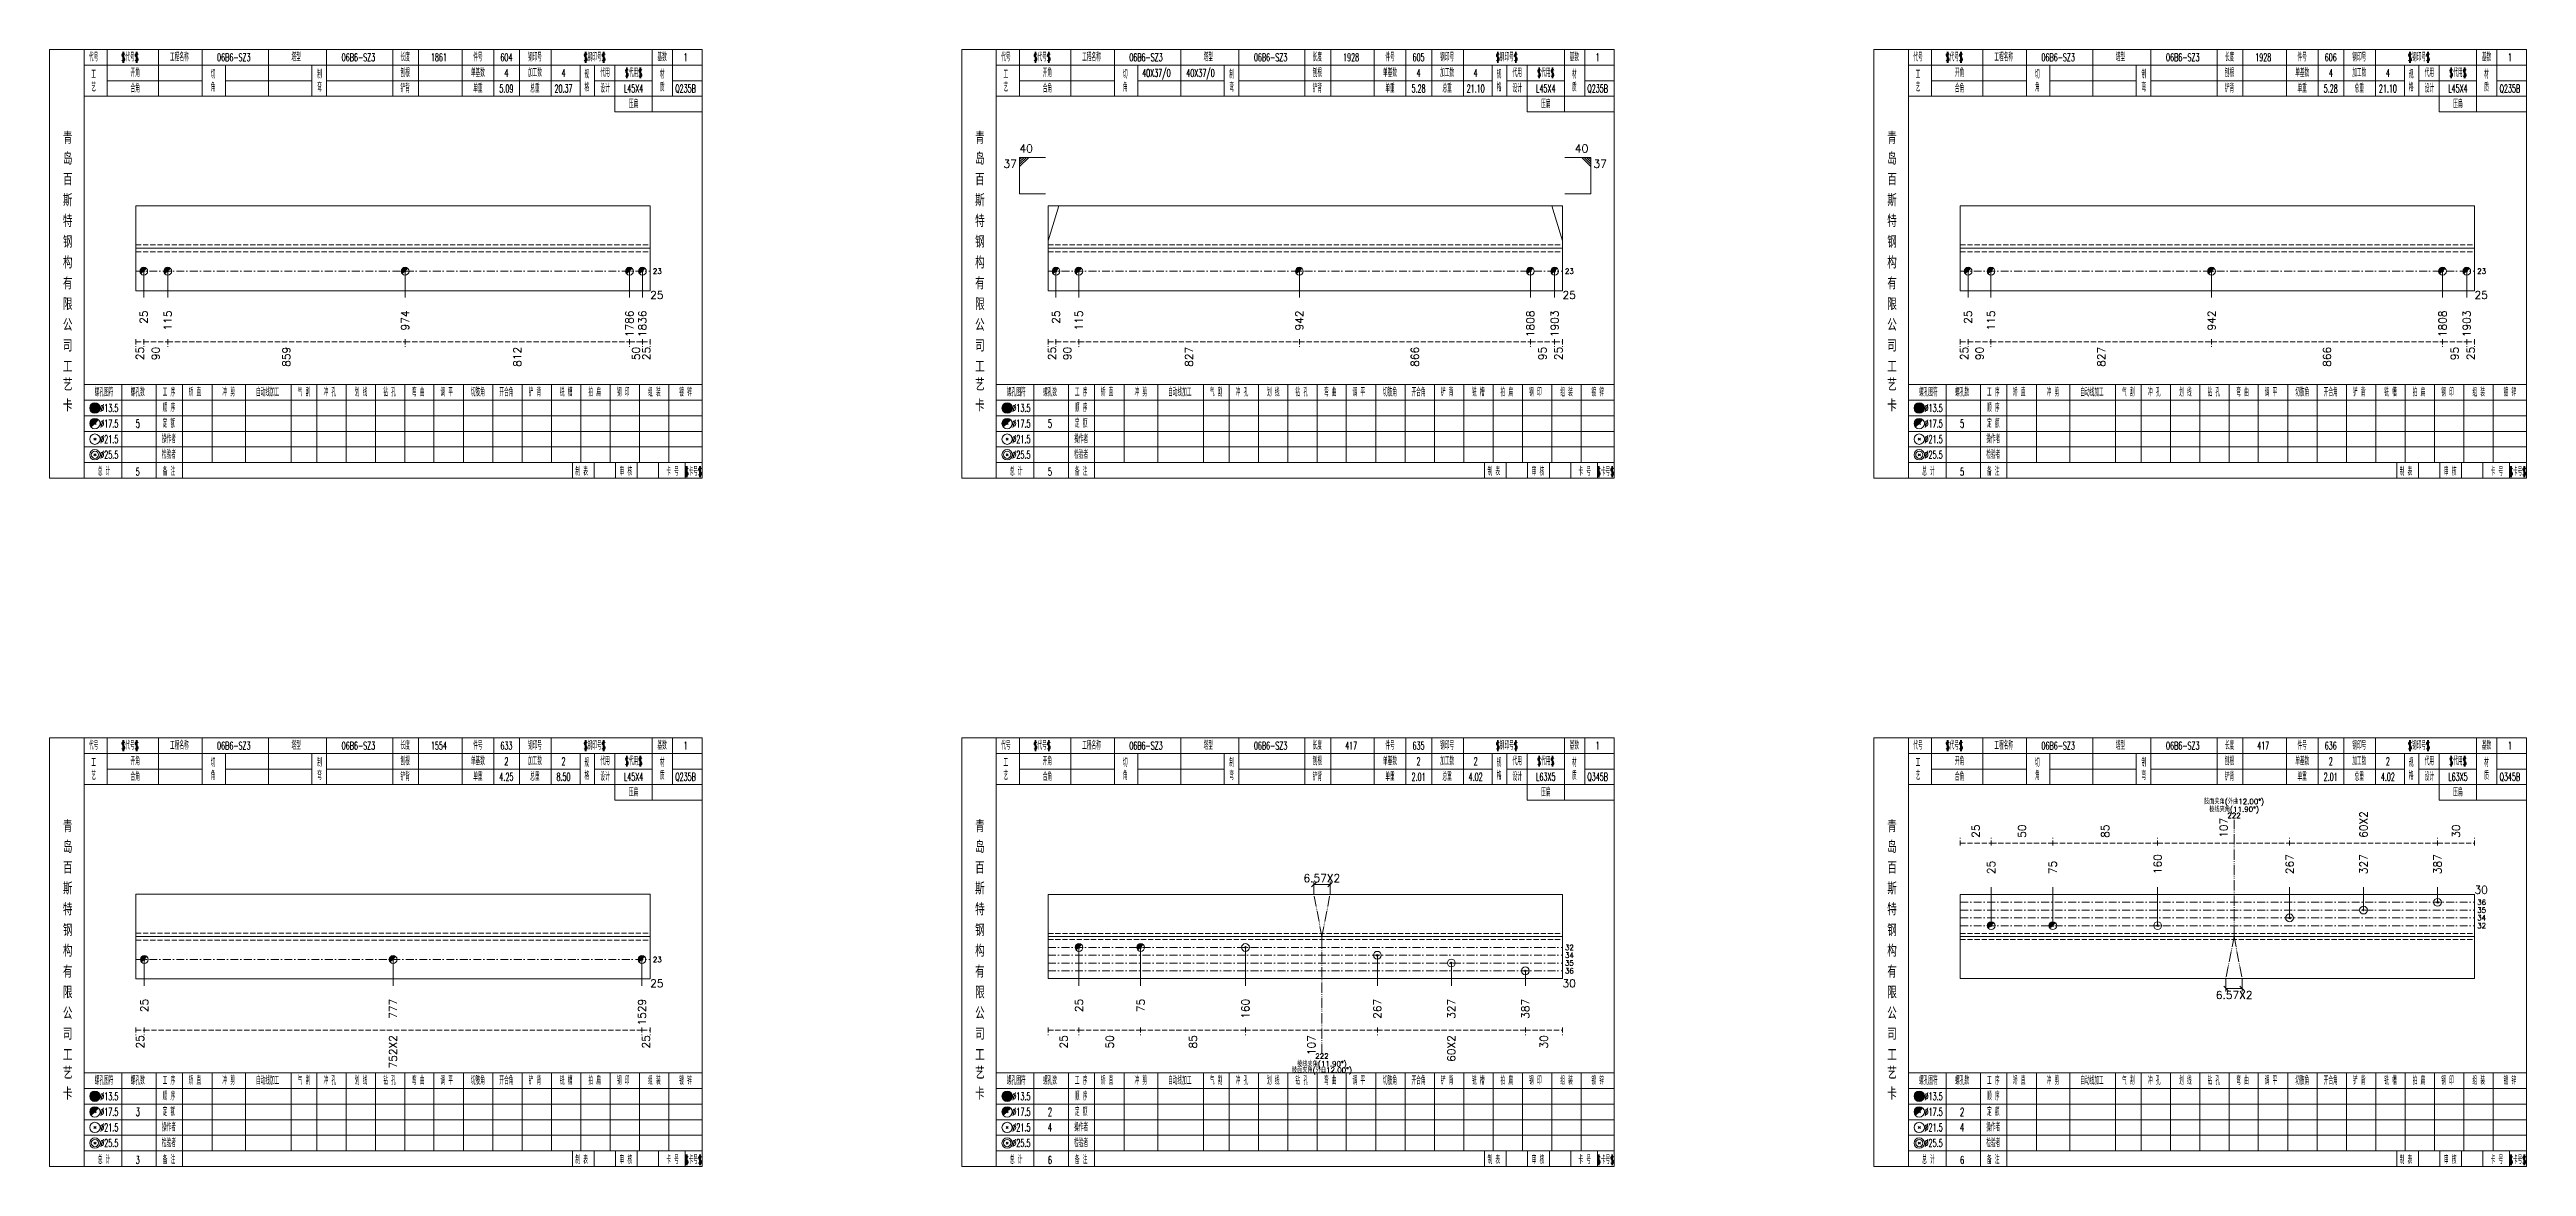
# Model space of a CAD drawing. Extents: x -533 to 8774, y 0 to 7979.
# Drawn here: x 3865 to 4820, y 3602 to 4032 of the extents above; entities that cross this region are included whole.
import ezdxf
from ezdxf.enums import TextEntityAlignment as Align

# ---------------------------------------------------------------- set-up
doc = ezdxf.new("R2010")
doc.units = 0
doc.header["$MEASUREMENT"] = 0
for name, pattern in [('一点画线', [5.2, 3, -1, 0.2, -1]), ('制弯线', [5.9, 4, -0.5, 0.2, -0.5, 0.2, -0.5]), ('虚线', [2.75, 2, -0.75])]:
    doc.linetypes.add(name, pattern=pattern)
doc.layers.get('0').update_dxf_attribs({"linetype": 'CONTINUOUS', "lineweight": 25})
for name, color, linetype, lineweight in [('1', 7, 'CONTINUOUS', 25), ('4', 7, 'CONTINUOUS', 25), ('5', 7, 'CONTINUOUS', 25)]:
    doc.layers.add(name, color=color, linetype=linetype, lineweight=lineweight)
doc.styles.get("Standard").update_dxf_attribs({"font": 'simplex.shx', "width": 0.7, "height": 3, "bigfont": 'gbhzfs.shx'})

msp = doc.modelspace()

# ---------------------------------------------------------------- texts
at = {"color": 7, "linetype": 'Continuous', "lineweight": 13}
msp.add_text('37', height=3, dxfattribs=at).set_placement((4238.1, 3989.34), align=Align.TOP_RIGHT)
msp.add_text('40', height=3, dxfattribs=at).set_placement((4239.1, 3991.34), align=Align.BOTTOM_LEFT)
msp.add_text('40', height=3, dxfattribs=at).set_placement((4458.2, 3991.34), align=Align.BOTTOM_RIGHT)
msp.add_text('37', height=3, dxfattribs=at).set_placement((4460.2, 3989.34), align=Align.TOP_LEFT)
for s, height, p in [('23', 2, (4097.8, 3946.51)), ('23', 2, (4449.2, 3946.51)), ('23', 2, (4800.6, 3946.51)), ('30', 3, (4799.6, 3708.34)), ('36', 2, (4800.6, 3703.53)), ('35', 2, (4800.6, 3700.53)), ('34', 2, (4800.6, 3697.53)), ('32', 2, (4800.6, 3694.53)), ('32', 2, (4449.2, 3686.15)), ('34', 2, (4449.2, 3683.15)), ('23', 2, (4097.8, 3681.51)), ('35', 2, (4449.2, 3680.15)), ('36', 2, (4449.2, 3677.15))]:
    msp.add_text(s, height=height, dxfattribs=at).set_placement(p, align=Align.MIDDLE_LEFT)
at = {"color": 8, "linetype": 'Continuous', "lineweight": 9}
for s, p in [('25', (3900.2, 3917.34)), ('90', (3906.32, 3917.34)), ('859', (3956.66, 3917.34)), ('812', (4045.6, 3917.34)), ('50', (4091.31, 3917.34)), ('25', (4095.3, 3917.34)), ('25', (4251.6, 3917.34)), ('90', (4257.51, 3917.34)), ('827', (4304.4, 3917.34)), ('866', (4391.38, 3917.34)), ('95', (4440.54, 3917.34)), ('25', (4446.7, 3917.34)), ('25', (4603, 3917.34)), ('90', (4608.91, 3917.34)), ('827', (4655.8, 3917.34)), ('866', (4742.78, 3917.34)), ('95', (4791.94, 3917.34)), ('25', (4798.1, 3917.34)), ('25', (3900.29, 3652.34)), ('752X2', (3997.75, 3652.34)), ('25', (4095.21, 3652.34)), ('25', (4256.04, 3652.34)), ('50', (4273.85, 3652.34)), ('85', (4305.92, 3652.34)), ('107', (4351.53, 3652.34)), ('60X2', (4405.44, 3652.34)), ('30', (4441.07, 3652.34))]:
    msp.add_text(s, height=3, rotation=90, dxfattribs=at).set_placement(p, align=Align.MIDDLE_RIGHT)
at = {"color": 7, "linetype": 'Continuous', "lineweight": 13}
for s, p in [('肢面夹角(外曲12.00%%d)', (4706.96, 3743.34)), ('222', (4355.56, 3645.34))]:
    msp.add_text(s, height=2, dxfattribs=at).set_placement(p, align=Align.TOP_CENTER)
for s, height, p in [('棱线夹角(11.90%%d)', 2, (4706.96, 3739.34)), ('6.57X2', 3, (4355.56, 3712.83)), ('6.57X2', 3, (4706.96, 3667.85)), ('棱线夹角(11.90%%d)', 2, (4355.56, 3641.34))]:
    msp.add_text(s, height=height, dxfattribs=at).set_placement(p, align=Align.MIDDLE_CENTER)
at = {"color": 8, "linetype": 'Continuous', "lineweight": 9}
for s, p in [('25', (4607.44, 3728.34)), ('50', (4625.25, 3728.34)), ('85', (4657.32, 3728.34)), ('107', (4702.93, 3728.34)), ('60X2', (4756.84, 3728.34)), ('30', (4792.47, 3728.34))]:
    msp.add_text(s, height=3, rotation=90, dxfattribs=at).set_placement(p, align=Align.MIDDLE_LEFT)
at = {"color": 7, "linetype": 'Continuous', "lineweight": 13}
for s, p in [('222', (4706.96, 3735.34)), ('肢面夹角(外曲12.00%%d)', (4355.56, 3637.34))]:
    msp.add_text(s, height=2, dxfattribs=at).set_placement(p, align=Align.BOTTOM_CENTER)
for s, p in [('160', (4677.51, 3714.34)), ('267', (4728.34, 3714.34)), ('327', (4756.84, 3714.34)), ('387', (4785.35, 3714.34)), ('25', (4613.38, 3714.34)), ('75', (4637.13, 3714.34))]:
    msp.add_text(s, height=3, rotation=90, dxfattribs=at).set_placement(p, align=Align.MIDDLE_LEFT)
at = {"layer": '1', "color": 7, "linetype": 'Continuous', "lineweight": 13}
for s, p in [('25', (4096.8, 3937.34)), ('25', (4448.2, 3937.34)), ('25', (4799.6, 3937.34)), ('25', (4096.8, 3672.34)), ('30', (4448.2, 3672.34))]:
    msp.add_text(s, height=3, dxfattribs=at).set_placement(p, align=Align.MIDDLE_LEFT)
for s, p in [('25', (3901.7, 3931.34)), ('115', (3910.94, 3931.34)), ('974', (4002.38, 3931.34)), ('1786', (4088.82, 3931.34)), ('1836', (4093.8, 3931.34)), ('25', (4253.1, 3931.34)), ('115', (4261.92, 3931.34)), ('942', (4346.89, 3931.34)), ('1808', (4435.87, 3931.34)), ('1903', (4445.2, 3931.34)), ('25', (4604.5, 3931.34)), ('115', (4613.32, 3931.34)), ('942', (4698.29, 3931.34)), ('1808', (4787.27, 3931.34)), ('1903', (4796.6, 3931.34)), ('25', (3901.89, 3666.34)), ('777', (3997.75, 3666.34)), ('1529', (4093.61, 3666.34)), ('25', (4261.98, 3666.34)), ('75', (4285.73, 3666.34)), ('160', (4326.11, 3666.34)), ('267', (4376.94, 3666.34)), ('327', (4405.44, 3666.34)), ('387', (4433.95, 3666.34))]:
    msp.add_text(s, height=3, rotation=90, dxfattribs=at).set_placement(p, align=Align.MIDDLE_RIGHT)
at = {"layer": '4', "color": 1, "linetype": 'Continuous', "lineweight": 13}
for s, height, width, p in [('代号', 3, 0.6, (3882.4, 4028.84)), ('$代号$', 3, 0.6, (3896.4, 4028.84)), ('工程名称', 3, 0.6, (3915.4, 4028.84)), ('06B6-SZ3', 3, 0.6, (3936.4, 4028.84)), ('塔型', 3, 0.6, (3960.4, 4028.84)), ('06B6-SZ3', 3, 0.6, (3984.4, 4028.84)), ('长度', 3, 0.6, (4002.4, 4028.84)), ('1861', 3, 0.6, (4015.4, 4028.84)), ('件号', 3, 0.6, (4030.4, 4028.84)), ('604', 3, 0.6, (4041.4, 4028.84)), ('钢印号', 3, 0.6, (4052.4, 4028.84)), ('$钢印号$', 3, 0.6, (4075.4, 4028.84)), ('基数', 3, 0.6, (4101.4, 4028.84)), ('1', 3, 0.6, (4110.4, 4028.84)), ('代号', 3, 0.6, (4233.8, 4028.84)), ('$代号$', 3, 0.6, (4247.8, 4028.84)), ('工程名称', 3, 0.6, (4266.8, 4028.84)), ('06B6-SZ3', 3, 0.6, (4287.8, 4028.84)), ('塔型', 3, 0.6, (4311.8, 4028.84)), ('06B6-SZ3', 3, 0.6, (4335.8, 4028.84)), ('长度', 3, 0.6, (4353.8, 4028.84)), ('1928', 3, 0.6, (4366.8, 4028.84)), ('件号', 3, 0.6, (4381.8, 4028.84)), ('605', 3, 0.6, (4392.8, 4028.84)), ('钢印号', 3, 0.6, (4403.8, 4028.84)), ('$钢印号$', 3, 0.6, (4426.8, 4028.84)), ('基数', 3, 0.6, (4452.8, 4028.84)), ('1', 3, 0.6, (4461.8, 4028.84)), ('代号', 3, 0.6, (4585.2, 4028.84)), ('$代号$', 3, 0.6, (4599.2, 4028.84)), ('工程名称', 3, 0.6, (4618.2, 4028.84)), ('06B6-SZ3', 3, 0.6, (4639.2, 4028.84)), ('塔型', 3, 0.6, (4663.2, 4028.84)), ('06B6-SZ3', 3, 0.6, (4687.2, 4028.84)), ('长度', 3, 0.6, (4705.2, 4028.84)), ('1928', 3, 0.6, (4718.2, 4028.84)), ('件号', 3, 0.6, (4733.2, 4028.84)), ('606', 3, 0.6, (4744.2, 4028.84)), ('钢印号', 3, 0.6, (4755.2, 4028.84)), ('$钢印号$', 3, 0.6, (4778.2, 4028.84)), ('基数', 3, 0.6, (4804.2, 4028.84)), ('1', 3, 0.6, (4813.2, 4028.84)), ('工', 3, 0.6, (3882.4, 4022.24)), ('艺', 3, 0.6, (3882.4, 4017.24)), ('合角', 3, 0.6, (3898.4, 4016.84)), ('开角', 3, 0.6, (3898.4, 4022.84)), ('切', 3, 0.6, (3928.4, 4022.24)), ('角', 3, 0.6, (3928.4, 4017.24)), ('制', 3, 0.6, (3969.4, 4022.24)), ('弯', 3, 0.6, (3969.4, 4017.24)), ('刨根', 3, 0.6, (4002.4, 4022.84)), ('铲背', 3, 0.6, (4002.4, 4016.84)), ('单基数', 3, 0.6, (4030.4, 4022.84)), ('单重', 3, 0.6, (4030.4, 4016.84)), ('5.09', 3, 0.6, (4041.4, 4016.84)), ('4', 3, 0.6, (4041.4, 4022.84)), ('加工数', 3, 0.6, (4052.4, 4022.84)), ('总重', 3, 0.6, (4052.4, 4016.84)), ('20.37', 3, 0.6, (4063.4, 4016.84)), ('4', 3, 0.6, (4063.4, 4022.84)), ('格', 3, 0.6, (4072.4, 4017.24)), ('规', 3, 0.6, (4072.4, 4022.24)), ('代用', 3, 0.6, (4079.4, 4022.84)), ('设计', 3, 0.6, (4079.4, 4016.84)), ('L45X4', 3, 0.6, (4090.4, 4016.84)), ('$代用$', 3, 0.6, (4090.4, 4022.84)), ('材', 3, 0.6, (4101.4, 4022.24)), ('质', 3, 0.6, (4101.4, 4017.24)), ('Q235B', 3, 0.6, (4110.4, 4016.84)), ('工', 3, 0.6, (4233.8, 4022.24)), ('艺', 3, 0.6, (4233.8, 4017.24)), ('合角', 3, 0.6, (4249.8, 4016.84)), ('开角', 3, 0.6, (4249.8, 4022.84)), ('切', 3, 0.6, (4279.8, 4022.24)), ('角', 3, 0.6, (4279.8, 4017.24)), ('40X37/0', 3, 0.6, (4291.8, 4022.84)), ('40X37/0', 3, 0.6, (4308.8, 4022.84)), ('制', 3, 0.6, (4320.8, 4022.24)), ('弯', 3, 0.6, (4320.8, 4017.24)), ('刨根', 3, 0.6, (4353.8, 4022.84)), ('铲背', 3, 0.6, (4353.8, 4016.84)), ('单基数', 3, 0.6, (4381.8, 4022.84)), ('单重', 3, 0.6, (4381.8, 4016.84)), ('5.28', 3, 0.6, (4392.8, 4016.84)), ('4', 3, 0.6, (4392.8, 4022.84)), ('加工数', 3, 0.6, (4403.8, 4022.84)), ('总重', 3, 0.6, (4403.8, 4016.84)), ('21.10', 3, 0.6, (4414.8, 4016.84)), ('4', 3, 0.6, (4414.8, 4022.84)), ('格', 3, 0.6, (4423.8, 4017.24)), ('规', 3, 0.6, (4423.8, 4022.24)), ('代用', 3, 0.6, (4430.8, 4022.84)), ('设计', 3, 0.6, (4430.8, 4016.84)), ('L45X4', 3, 0.6, (4441.8, 4016.84)), ('$代用$', 3, 0.6, (4441.8, 4022.84)), ('材', 3, 0.6, (4452.8, 4022.24)), ('质', 3, 0.6, (4452.8, 4017.24)), ('Q235B', 3, 0.6, (4461.8, 4016.84)), ('工', 3, 0.6, (4585.2, 4022.24)), ('艺', 3, 0.6, (4585.2, 4017.24)), ('合角', 3, 0.6, (4601.2, 4016.84)), ('开角', 3, 0.6, (4601.2, 4022.84)), ('切', 3, 0.6, (4631.2, 4022.24)), ('角', 3, 0.6, (4631.2, 4017.24)), ('制', 3, 0.6, (4672.2, 4022.24)), ('弯', 3, 0.6, (4672.2, 4017.24)), ('刨根', 3, 0.6, (4705.2, 4022.84)), ('铲背', 3, 0.6, (4705.2, 4016.84)), ('单基数', 3, 0.6, (4733.2, 4022.84)), ('单重', 3, 0.6, (4733.2, 4016.84)), ('5.28', 3, 0.6, (4744.2, 4016.84)), ('4', 3, 0.6, (4744.2, 4022.84)), ('加工数', 3, 0.6, (4755.2, 4022.84)), ('总重', 3, 0.6, (4755.2, 4016.84)), ('21.10', 3, 0.6, (4766.2, 4016.84)), ('4', 3, 0.6, (4766.2, 4022.84)), ('格', 3, 0.6, (4775.2, 4017.24)), ('规', 3, 0.6, (4775.2, 4022.24)), ('代用', 3, 0.6, (4782.2, 4022.84)), ('设计', 3, 0.6, (4782.2, 4016.84)), ('L45X4', 3, 0.6, (4793.2, 4016.84)), ('$代用$', 3, 0.6, (4793.2, 4022.84)), ('材', 3, 0.6, (4804.2, 4022.24)), ('质', 3, 0.6, (4804.2, 4017.24)), ('Q235B', 3, 0.6, (4813.2, 4016.84)), ('压扁', 3, 0.6, (4090.4, 4010.84)), ('压扁', 3, 0.6, (4441.8, 4010.84)), ('压扁', 3, 0.6, (4793.2, 4010.84)), ('青', 4.6, 0.8, (3872.4, 3997.84)), ('青', 4.6, 0.8, (4223.8, 3997.84)), ('青', 4.6, 0.8, (4575.2, 3997.84)), ('岛', 4.6, 0.8, (3872.4, 3989.84)), ('岛', 4.6, 0.8, (4223.8, 3989.84)), ('岛', 4.6, 0.8, (4575.2, 3989.84)), ('百', 4.6, 0.8, (3872.4, 3981.84)), ('百', 4.6, 0.8, (4223.8, 3981.84)), ('百', 4.6, 0.8, (4575.2, 3981.84)), ('斯', 4.6, 0.8, (3872.4, 3973.84)), ('斯', 4.6, 0.8, (4223.8, 3973.84)), ('斯', 4.6, 0.8, (4575.2, 3973.84)), ('钢', 4.6, 0.8, (3872.4, 3957.84)), ('特', 4.6, 0.8, (3872.4, 3965.84)), ('钢', 4.6, 0.8, (4223.8, 3957.84)), ('特', 4.6, 0.8, (4223.8, 3965.84)), ('钢', 4.6, 0.8, (4575.2, 3957.84)), ('特', 4.6, 0.8, (4575.2, 3965.84)), ('构', 4.6, 0.8, (3872.4, 3949.84)), ('构', 4.6, 0.8, (4223.8, 3949.84)), ('构', 4.6, 0.8, (4575.2, 3949.84)), ('有', 4.6, 0.8, (3872.4, 3941.84)), ('有', 4.6, 0.8, (4223.8, 3941.84)), ('有', 4.6, 0.8, (4575.2, 3941.84)), ('限', 4.6, 0.8, (3872.4, 3933.84)), ('限', 4.6, 0.8, (4223.8, 3933.84)), ('限', 4.6, 0.8, (4575.2, 3933.84)), ('公', 4.6, 0.8, (3872.4, 3925.84)), ('公', 4.6, 0.8, (4223.8, 3925.84)), ('公', 4.6, 0.8, (4575.2, 3925.84)), ('司', 4.6, 0.8, (3872.4, 3917.84)), ('司', 4.6, 0.8, (4223.8, 3917.84)), ('司', 4.6, 0.8, (4575.2, 3917.84)), ('工', 4.6, 0.8, (3872.4, 3909.84)), ('艺', 4.6, 0.8, (3872.4, 3902.84)), ('工', 4.6, 0.8, (4223.8, 3909.84)), ('艺', 4.6, 0.8, (4223.8, 3902.84)), ('工', 4.6, 0.8, (4575.2, 3909.84)), ('艺', 4.6, 0.8, (4575.2, 3902.84)), ('卡', 4.6, 0.8, (3872.4, 3894.84)), ('螺孔图符', 3, 0.6, (3886.4, 3899.84)), ('%%C13.5', 3, 0.5, (3888.4, 3893.84)), ('螺孔数', 3, 0.6, (3899.4, 3899.84)), ('顺 序', 3, 0.6, (3911.4, 3893.84)), ('工 序', 3, 0.6, (3911.4, 3899.84)), ('矫 直', 3, 0.6, (3921.4, 3899.84)), ('冲 剪', 3, 0.6, (3934.4, 3899.84)), ('自动线加工', 3, 0.6, (3949.4, 3899.84)), ('气 割', 3, 0.6, (3963.4, 3899.84)), ('冲 孔', 3, 0.6, (3973.4, 3899.84)), ('划 线', 3, 0.6, (3985.4, 3899.84)), ('钻 孔', 3, 0.6, (3996.4, 3899.84)), ('弯 曲', 3, 0.6, (4007.4, 3899.84)), ('调 平', 3, 0.6, (4018.4, 3899.84)), ('切肢角', 3, 0.6, (4030.4, 3899.84)), ('开合角', 3, 0.6, (4041.4, 3899.84)), ('铲 背', 3, 0.6, (4052.4, 3899.84)), ('铣 槽', 3, 0.6, (4064.4, 3899.84)), ('拍 扁', 3, 0.6, (4075.4, 3899.84)), ('钢 印', 3, 0.6, (4086.4, 3899.84)), ('组 装', 3, 0.6, (4098.4, 3899.84)), ('镀 锌', 3, 0.6, (4110.4, 3899.84)), ('卡', 4.6, 0.8, (4223.8, 3894.84)), ('螺孔图符', 3, 0.6, (4237.8, 3899.84)), ('%%C13.5', 3, 0.5, (4239.8, 3893.84)), ('螺孔数', 3, 0.6, (4250.8, 3899.84)), ('顺 序', 3, 0.6, (4262.8, 3893.84)), ('工 序', 3, 0.6, (4262.8, 3899.84)), ('矫 直', 3, 0.6, (4272.8, 3899.84)), ('冲 剪', 3, 0.6, (4285.8, 3899.84)), ('自动线加工', 3, 0.6, (4300.8, 3899.84)), ('气 割', 3, 0.6, (4314.8, 3899.84)), ('冲 孔', 3, 0.6, (4324.8, 3899.84)), ('划 线', 3, 0.6, (4336.8, 3899.84)), ('钻 孔', 3, 0.6, (4347.8, 3899.84)), ('弯 曲', 3, 0.6, (4358.8, 3899.84)), ('调 平', 3, 0.6, (4369.8, 3899.84)), ('切肢角', 3, 0.6, (4381.8, 3899.84)), ('开合角', 3, 0.6, (4392.8, 3899.84)), ('铲 背', 3, 0.6, (4403.8, 3899.84)), ('铣 槽', 3, 0.6, (4415.8, 3899.84)), ('拍 扁', 3, 0.6, (4426.8, 3899.84)), ('钢 印', 3, 0.6, (4437.8, 3899.84)), ('组 装', 3, 0.6, (4449.8, 3899.84)), ('镀 锌', 3, 0.6, (4461.8, 3899.84)), ('卡', 4.6, 0.8, (4575.2, 3894.84)), ('螺孔图符', 3, 0.6, (4589.2, 3899.84)), ('%%C13.5', 3, 0.5, (4591.2, 3893.84)), ('螺孔数', 3, 0.6, (4602.2, 3899.84)), ('顺 序', 3, 0.6, (4614.2, 3893.84)), ('工 序', 3, 0.6, (4614.2, 3899.84)), ('矫 直', 3, 0.6, (4624.2, 3899.84)), ('冲 剪', 3, 0.6, (4637.2, 3899.84)), ('自动线加工', 3, 0.6, (4652.2, 3899.84)), ('气 割', 3, 0.6, (4666.2, 3899.84)), ('冲 孔', 3, 0.6, (4676.2, 3899.84)), ('划 线', 3, 0.6, (4688.2, 3899.84)), ('钻 孔', 3, 0.6, (4699.2, 3899.84)), ('弯 曲', 3, 0.6, (4710.2, 3899.84)), ('调 平', 3, 0.6, (4721.2, 3899.84)), ('切肢角', 3, 0.6, (4733.2, 3899.84)), ('开合角', 3, 0.6, (4744.2, 3899.84)), ('铲 背', 3, 0.6, (4755.2, 3899.84)), ('铣 槽', 3, 0.6, (4767.2, 3899.84)), ('拍 扁', 3, 0.6, (4778.2, 3899.84)), ('钢 印', 3, 0.6, (4789.2, 3899.84)), ('组 装', 3, 0.6, (4801.2, 3899.84)), ('镀 锌', 3, 0.6, (4813.2, 3899.84)), ('%%C17.5', 3, 0.5, (3888.4, 3887.84)), ('5', 3.2, 0.6, (3899.4, 3887.84)), ('操作者', 3, 0.6, (3911.4, 3881.84)), ('定 额', 3, 0.6, (3911.4, 3887.84)), ('%%C17.5', 3, 0.5, (4239.8, 3887.84)), ('5', 3.2, 0.6, (4250.8, 3887.84)), ('操作者', 3, 0.6, (4262.8, 3881.84)), ('定 额', 3, 0.6, (4262.8, 3887.84)), ('%%C17.5', 3, 0.5, (4591.2, 3887.84)), ('5', 3.2, 0.6, (4602.2, 3887.84)), ('操作者', 3, 0.6, (4614.2, 3881.84)), ('定 额', 3, 0.6, (4614.2, 3887.84)), ('%%C21.5', 3, 0.5, (3888.4, 3881.84)), ('%%C25.5', 3, 0.5, (3888.4, 3875.84)), ('检验者', 3, 0.6, (3911.4, 3875.84)), ('%%C21.5', 3, 0.5, (4239.8, 3881.84)), ('%%C25.5', 3, 0.5, (4239.8, 3875.84)), ('检验者', 3, 0.6, (4262.8, 3875.84)), ('%%C21.5', 3, 0.5, (4591.2, 3881.84)), ('%%C25.5', 3, 0.5, (4591.2, 3875.84)), ('检验者', 3, 0.6, (4614.2, 3875.84)), ('总 计', 3, 0.6, (3886.4, 3869.34)), ('5', 3, 0.6, (3899.4, 3869.34)), ('备 注', 3, 0.6, (3911.4, 3869.34)), ('制 表', 3, 0.6, (4070.4, 3869.34)), ('审 核', 3, 0.6, (4087.4, 3869.34)), ('卡 号', 3, 0.6, (4105.4, 3869.34)), ('$卡号$', 3, 0.6, (4113.4, 3869.34)), ('总 计', 3, 0.6, (4237.8, 3869.34)), ('5', 3, 0.6, (4250.8, 3869.34)), ('备 注', 3, 0.6, (4262.8, 3869.34)), ('制 表', 3, 0.6, (4421.8, 3869.34)), ('审 核', 3, 0.6, (4438.8, 3869.34)), ('卡 号', 3, 0.6, (4456.8, 3869.34)), ('$卡号$', 3, 0.6, (4464.8, 3869.34)), ('总 计', 3, 0.6, (4589.2, 3869.34)), ('5', 3, 0.6, (4602.2, 3869.34)), ('备 注', 3, 0.6, (4614.2, 3869.34)), ('制 表', 3, 0.6, (4773.2, 3869.34)), ('审 核', 3, 0.6, (4790.2, 3869.34)), ('卡 号', 3, 0.6, (4808.2, 3869.34)), ('$卡号$', 3, 0.6, (4816.2, 3869.34)), ('代号', 3, 0.6, (3882.4, 3763.84)), ('$代号$', 3, 0.6, (3896.4, 3763.84)), ('开角', 3, 0.6, (3898.4, 3757.84)), ('工程名称', 3, 0.6, (3915.4, 3763.84)), ('06B6-SZ3', 3, 0.6, (3936.4, 3763.84)), ('塔型', 3, 0.6, (3960.4, 3763.84)), ('06B6-SZ3', 3, 0.6, (3984.4, 3763.84)), ('刨根', 3, 0.6, (4002.4, 3757.84)), ('长度', 3, 0.6, (4002.4, 3763.84)), ('1554', 3, 0.6, (4015.4, 3763.84)), ('单基数', 3, 0.6, (4030.4, 3757.84)), ('件号', 3, 0.6, (4030.4, 3763.84)), ('633', 3, 0.6, (4041.4, 3763.84)), ('加工数', 3, 0.6, (4052.4, 3757.84)), ('钢印号', 3, 0.6, (4052.4, 3763.84)), ('$钢印号$', 3, 0.6, (4075.4, 3763.84)), ('代用', 3, 0.6, (4079.4, 3757.84)), ('$代用$', 3, 0.6, (4090.4, 3757.84)), ('基数', 3, 0.6, (4101.4, 3763.84)), ('1', 3, 0.6, (4110.4, 3763.84)), ('代号', 3, 0.6, (4233.8, 3763.84)), ('$代号$', 3, 0.6, (4247.8, 3763.84)), ('开角', 3, 0.6, (4249.8, 3757.84)), ('工程名称', 3, 0.6, (4266.8, 3763.84)), ('06B6-SZ3', 3, 0.6, (4287.8, 3763.84)), ('塔型', 3, 0.6, (4311.8, 3763.84)), ('06B6-SZ3', 3, 0.6, (4335.8, 3763.84)), ('刨根', 3, 0.6, (4353.8, 3757.84)), ('长度', 3, 0.6, (4353.8, 3763.84)), ('417', 3, 0.6, (4366.8, 3763.84)), ('单基数', 3, 0.6, (4381.8, 3757.84)), ('件号', 3, 0.6, (4381.8, 3763.84)), ('635', 3, 0.6, (4392.8, 3763.84)), ('加工数', 3, 0.6, (4403.8, 3757.84)), ('钢印号', 3, 0.6, (4403.8, 3763.84)), ('$钢印号$', 3, 0.6, (4426.8, 3763.84)), ('代用', 3, 0.6, (4430.8, 3757.84)), ('$代用$', 3, 0.6, (4441.8, 3757.84)), ('基数', 3, 0.6, (4452.8, 3763.84)), ('1', 3, 0.6, (4461.8, 3763.84)), ('代号', 3, 0.6, (4585.2, 3763.84)), ('$代号$', 3, 0.6, (4599.2, 3763.84)), ('开角', 3, 0.6, (4601.2, 3757.84)), ('工程名称', 3, 0.6, (4618.2, 3763.84)), ('06B6-SZ3', 3, 0.6, (4639.2, 3763.84)), ('塔型', 3, 0.6, (4663.2, 3763.84)), ('06B6-SZ3', 3, 0.6, (4687.2, 3763.84)), ('刨根', 3, 0.6, (4705.2, 3757.84)), ('长度', 3, 0.6, (4705.2, 3763.84)), ('417', 3, 0.6, (4718.2, 3763.84)), ('单基数', 3, 0.6, (4733.2, 3757.84)), ('件号', 3, 0.6, (4733.2, 3763.84)), ('636', 3, 0.6, (4744.2, 3763.84)), ('加工数', 3, 0.6, (4755.2, 3757.84)), ('钢印号', 3, 0.6, (4755.2, 3763.84)), ('$钢印号$', 3, 0.6, (4778.2, 3763.84)), ('代用', 3, 0.6, (4782.2, 3757.84)), ('$代用$', 3, 0.6, (4793.2, 3757.84)), ('基数', 3, 0.6, (4804.2, 3763.84)), ('1', 3, 0.6, (4813.2, 3763.84)), ('工', 3, 0.6, (3882.4, 3757.24)), ('艺', 3, 0.6, (3882.4, 3752.24)), ('合角', 3, 0.6, (3898.4, 3751.84)), ('切', 3, 0.6, (3928.4, 3757.24)), ('角', 3, 0.6, (3928.4, 3752.24)), ('制', 3, 0.6, (3969.4, 3757.24)), ('弯', 3, 0.6, (3969.4, 3752.24)), ('铲背', 3, 0.6, (4002.4, 3751.84)), ('单重', 3, 0.6, (4030.4, 3751.84)), ('4.25', 3, 0.6, (4041.4, 3751.84)), ('2', 3, 0.6, (4041.4, 3757.84)), ('总重', 3, 0.6, (4052.4, 3751.84)), ('8.50', 3, 0.6, (4063.4, 3751.84)), ('2', 3, 0.6, (4063.4, 3757.84)), ('格', 3, 0.6, (4072.4, 3752.24)), ('规', 3, 0.6, (4072.4, 3757.24)), ('设计', 3, 0.6, (4079.4, 3751.84)), ('L45X4', 3, 0.6, (4090.4, 3751.84)), ('材', 3, 0.6, (4101.4, 3757.24)), ('质', 3, 0.6, (4101.4, 3752.24)), ('Q235B', 3, 0.6, (4110.4, 3751.84)), ('工', 3, 0.6, (4233.8, 3757.24)), ('艺', 3, 0.6, (4233.8, 3752.24)), ('合角', 3, 0.6, (4249.8, 3751.84)), ('切', 3, 0.6, (4279.8, 3757.24)), ('角', 3, 0.6, (4279.8, 3752.24)), ('制', 3, 0.6, (4320.8, 3757.24)), ('弯', 3, 0.6, (4320.8, 3752.24)), ('铲背', 3, 0.6, (4353.8, 3751.84)), ('单重', 3, 0.6, (4381.8, 3751.84)), ('2.01', 3, 0.6, (4392.8, 3751.84)), ('2', 3, 0.6, (4392.8, 3757.84)), ('总重', 3, 0.6, (4403.8, 3751.84)), ('4.02', 3, 0.6, (4414.8, 3751.84)), ('2', 3, 0.6, (4414.8, 3757.84)), ('格', 3, 0.6, (4423.8, 3752.24)), ('规', 3, 0.6, (4423.8, 3757.24)), ('设计', 3, 0.6, (4430.8, 3751.84)), ('L63X5', 3, 0.6, (4441.8, 3751.84)), ('材', 3, 0.6, (4452.8, 3757.24)), ('质', 3, 0.6, (4452.8, 3752.24)), ('Q345B', 3, 0.6, (4461.8, 3751.84)), ('工', 3, 0.6, (4585.2, 3757.24)), ('艺', 3, 0.6, (4585.2, 3752.24)), ('合角', 3, 0.6, (4601.2, 3751.84)), ('切', 3, 0.6, (4631.2, 3757.24)), ('角', 3, 0.6, (4631.2, 3752.24)), ('制', 3, 0.6, (4672.2, 3757.24)), ('弯', 3, 0.6, (4672.2, 3752.24)), ('铲背', 3, 0.6, (4705.2, 3751.84)), ('单重', 3, 0.6, (4733.2, 3751.84)), ('2.01', 3, 0.6, (4744.2, 3751.84)), ('2', 3, 0.6, (4744.2, 3757.84)), ('总重', 3, 0.6, (4755.2, 3751.84)), ('4.02', 3, 0.6, (4766.2, 3751.84)), ('2', 3, 0.6, (4766.2, 3757.84)), ('格', 3, 0.6, (4775.2, 3752.24)), ('规', 3, 0.6, (4775.2, 3757.24)), ('设计', 3, 0.6, (4782.2, 3751.84)), ('L63X5', 3, 0.6, (4793.2, 3751.84)), ('材', 3, 0.6, (4804.2, 3757.24)), ('质', 3, 0.6, (4804.2, 3752.24)), ('Q345B', 3, 0.6, (4813.2, 3751.84)), ('压扁', 3, 0.6, (4090.4, 3745.84)), ('压扁', 3, 0.6, (4441.8, 3745.84)), ('压扁', 3, 0.6, (4793.2, 3745.84)), ('青', 4.6, 0.8, (3872.4, 3732.84)), ('青', 4.6, 0.8, (4223.8, 3732.84)), ('青', 4.6, 0.8, (4575.2, 3732.84)), ('岛', 4.6, 0.8, (3872.4, 3724.84)), ('岛', 4.6, 0.8, (4223.8, 3724.84)), ('岛', 4.6, 0.8, (4575.2, 3724.84)), ('百', 4.6, 0.8, (3872.4, 3716.84)), ('百', 4.6, 0.8, (4223.8, 3716.84)), ('百', 4.6, 0.8, (4575.2, 3716.84)), ('斯', 4.6, 0.8, (3872.4, 3708.84)), ('特', 4.6, 0.8, (3872.4, 3700.84)), ('斯', 4.6, 0.8, (4223.8, 3708.84)), ('特', 4.6, 0.8, (4223.8, 3700.84)), ('斯', 4.6, 0.8, (4575.2, 3708.84)), ('特', 4.6, 0.8, (4575.2, 3700.84)), ('钢', 4.6, 0.8, (3872.4, 3692.84)), ('钢', 4.6, 0.8, (4223.8, 3692.84)), ('钢', 4.6, 0.8, (4575.2, 3692.84)), ('构', 4.6, 0.8, (3872.4, 3684.84)), ('构', 4.6, 0.8, (4223.8, 3684.84)), ('构', 4.6, 0.8, (4575.2, 3684.84)), ('有', 4.6, 0.8, (3872.4, 3676.84)), ('有', 4.6, 0.8, (4223.8, 3676.84)), ('有', 4.6, 0.8, (4575.2, 3676.84)), ('限', 4.6, 0.8, (3872.4, 3668.84)), ('限', 4.6, 0.8, (4223.8, 3668.84)), ('限', 4.6, 0.8, (4575.2, 3668.84)), ('公', 4.6, 0.8, (3872.4, 3660.84)), ('司', 4.6, 0.8, (3872.4, 3652.84)), ('公', 4.6, 0.8, (4223.8, 3660.84)), ('司', 4.6, 0.8, (4223.8, 3652.84)), ('公', 4.6, 0.8, (4575.2, 3660.84)), ('司', 4.6, 0.8, (4575.2, 3652.84)), ('工', 4.6, 0.8, (3872.4, 3644.84)), ('工', 4.6, 0.8, (4223.8, 3644.84)), ('工', 4.6, 0.8, (4575.2, 3644.84)), ('艺', 4.6, 0.8, (3872.4, 3637.84)), ('螺孔图符', 3, 0.6, (3886.4, 3634.84)), ('螺孔数', 3, 0.6, (3899.4, 3634.84)), ('工 序', 3, 0.6, (3911.4, 3634.84)), ('矫 直', 3, 0.6, (3921.4, 3634.84)), ('冲 剪', 3, 0.6, (3934.4, 3634.84)), ('自动线加工', 3, 0.6, (3949.4, 3634.84)), ('气 割', 3, 0.6, (3963.4, 3634.84)), ('冲 孔', 3, 0.6, (3973.4, 3634.84)), ('划 线', 3, 0.6, (3985.4, 3634.84)), ('钻 孔', 3, 0.6, (3996.4, 3634.84)), ('弯 曲', 3, 0.6, (4007.4, 3634.84)), ('调 平', 3, 0.6, (4018.4, 3634.84)), ('切肢角', 3, 0.6, (4030.4, 3634.84)), ('开合角', 3, 0.6, (4041.4, 3634.84)), ('铲 背', 3, 0.6, (4052.4, 3634.84)), ('铣 槽', 3, 0.6, (4064.4, 3634.84)), ('拍 扁', 3, 0.6, (4075.4, 3634.84)), ('钢 印', 3, 0.6, (4086.4, 3634.84)), ('组 装', 3, 0.6, (4098.4, 3634.84)), ('镀 锌', 3, 0.6, (4110.4, 3634.84)), ('艺', 4.6, 0.8, (4223.8, 3637.84)), ('螺孔图符', 3, 0.6, (4237.8, 3634.84)), ('螺孔数', 3, 0.6, (4250.8, 3634.84)), ('工 序', 3, 0.6, (4262.8, 3634.84)), ('矫 直', 3, 0.6, (4272.8, 3634.84)), ('冲 剪', 3, 0.6, (4285.8, 3634.84)), ('自动线加工', 3, 0.6, (4300.8, 3634.84)), ('气 割', 3, 0.6, (4314.8, 3634.84)), ('冲 孔', 3, 0.6, (4324.8, 3634.84)), ('划 线', 3, 0.6, (4336.8, 3634.84)), ('钻 孔', 3, 0.6, (4347.8, 3634.84)), ('弯 曲', 3, 0.6, (4358.8, 3634.84)), ('调 平', 3, 0.6, (4369.8, 3634.84)), ('切肢角', 3, 0.6, (4381.8, 3634.84)), ('开合角', 3, 0.6, (4392.8, 3634.84)), ('铲 背', 3, 0.6, (4403.8, 3634.84)), ('铣 槽', 3, 0.6, (4415.8, 3634.84)), ('拍 扁', 3, 0.6, (4426.8, 3634.84)), ('钢 印', 3, 0.6, (4437.8, 3634.84)), ('组 装', 3, 0.6, (4449.8, 3634.84)), ('镀 锌', 3, 0.6, (4461.8, 3634.84)), ('艺', 4.6, 0.8, (4575.2, 3637.84)), ('螺孔图符', 3, 0.6, (4589.2, 3634.84)), ('螺孔数', 3, 0.6, (4602.2, 3634.84)), ('工 序', 3, 0.6, (4614.2, 3634.84)), ('矫 直', 3, 0.6, (4624.2, 3634.84)), ('冲 剪', 3, 0.6, (4637.2, 3634.84)), ('自动线加工', 3, 0.6, (4652.2, 3634.84)), ('气 割', 3, 0.6, (4666.2, 3634.84)), ('冲 孔', 3, 0.6, (4676.2, 3634.84)), ('划 线', 3, 0.6, (4688.2, 3634.84)), ('钻 孔', 3, 0.6, (4699.2, 3634.84)), ('弯 曲', 3, 0.6, (4710.2, 3634.84)), ('调 平', 3, 0.6, (4721.2, 3634.84)), ('切肢角', 3, 0.6, (4733.2, 3634.84)), ('开合角', 3, 0.6, (4744.2, 3634.84)), ('铲 背', 3, 0.6, (4755.2, 3634.84)), ('铣 槽', 3, 0.6, (4767.2, 3634.84)), ('拍 扁', 3, 0.6, (4778.2, 3634.84)), ('钢 印', 3, 0.6, (4789.2, 3634.84)), ('组 装', 3, 0.6, (4801.2, 3634.84)), ('镀 锌', 3, 0.6, (4813.2, 3634.84)), ('卡', 4.6, 0.8, (3872.4, 3629.84)), ('%%C13.5', 3, 0.5, (3888.4, 3628.84)), ('顺 序', 3, 0.6, (3911.4, 3628.84)), ('卡', 4.6, 0.8, (4223.8, 3629.84)), ('%%C13.5', 3, 0.5, (4239.8, 3628.84)), ('顺 序', 3, 0.6, (4262.8, 3628.84)), ('卡', 4.6, 0.8, (4575.2, 3629.84)), ('%%C13.5', 3, 0.5, (4591.2, 3628.84)), ('顺 序', 3, 0.6, (4614.2, 3628.84)), ('%%C17.5', 3, 0.5, (3888.4, 3622.84)), ('%%C21.5', 3, 0.5, (3888.4, 3616.84)), ('3', 3.2, 0.6, (3899.4, 3622.84)), ('操作者', 3, 0.6, (3911.4, 3616.84)), ('定 额', 3, 0.6, (3911.4, 3622.84)), ('%%C17.5', 3, 0.5, (4239.8, 3622.84)), ('%%C21.5', 3, 0.5, (4239.8, 3616.84)), ('2', 3.2, 0.6, (4250.8, 3622.84)), ('4', 3.2, 0.6, (4250.8, 3616.84)), ('操作者', 3, 0.6, (4262.8, 3616.84)), ('定 额', 3, 0.6, (4262.8, 3622.84)), ('%%C17.5', 3, 0.5, (4591.2, 3622.84)), ('%%C21.5', 3, 0.5, (4591.2, 3616.84)), ('2', 3.2, 0.6, (4602.2, 3622.84)), ('4', 3.2, 0.6, (4602.2, 3616.84)), ('操作者', 3, 0.6, (4614.2, 3616.84)), ('定 额', 3, 0.6, (4614.2, 3622.84)), ('%%C25.5', 3, 0.5, (3888.4, 3610.84)), ('检验者', 3, 0.6, (3911.4, 3610.84)), ('%%C25.5', 3, 0.5, (4239.8, 3610.84)), ('检验者', 3, 0.6, (4262.8, 3610.84)), ('%%C25.5', 3, 0.5, (4591.2, 3610.84)), ('检验者', 3, 0.6, (4614.2, 3610.84)), ('总 计', 3, 0.6, (3886.4, 3604.34)), ('3', 3, 0.6, (3899.4, 3604.34)), ('备 注', 3, 0.6, (3911.4, 3604.34)), ('制 表', 3, 0.6, (4070.4, 3604.34)), ('审 核', 3, 0.6, (4087.4, 3604.34)), ('卡 号', 3, 0.6, (4105.4, 3604.34)), ('$卡号$', 3, 0.6, (4113.4, 3604.34)), ('总 计', 3, 0.6, (4237.8, 3604.34)), ('6', 3, 0.6, (4250.8, 3604.34)), ('备 注', 3, 0.6, (4262.8, 3604.34)), ('制 表', 3, 0.6, (4421.8, 3604.34)), ('审 核', 3, 0.6, (4438.8, 3604.34)), ('卡 号', 3, 0.6, (4456.8, 3604.34)), ('$卡号$', 3, 0.6, (4464.8, 3604.34)), ('总 计', 3, 0.6, (4589.2, 3604.34)), ('6', 3, 0.6, (4602.2, 3604.34)), ('备 注', 3, 0.6, (4614.2, 3604.34)), ('制 表', 3, 0.6, (4773.2, 3604.34)), ('审 核', 3, 0.6, (4790.2, 3604.34)), ('卡 号', 3, 0.6, (4808.2, 3604.34)), ('$卡号$', 3, 0.6, (4816.2, 3604.34))]:
    msp.add_text(s, height=height, dxfattribs=dict(at, width=width)).set_placement(p, align=Align.MIDDLE_CENTER)

# ---------------------------------------------------------------- blocks, each defined once
blk = doc.blocks.new('孔17.5')
at = {"layer": '5', "color": 7, "linetype": 'Continuous', "lineweight": 0}
for p, q in [((-0.2, -0.2), (0.2, 0.2)), ((-0.2, 0.2), (0.2, -0.2))]:
    blk.add_line(p, q, dxfattribs=at)
at = {"layer": '5', "color": 7, "linetype": 'Continuous', "lineweight": 13}
blk.add_circle((0, 0), 1, dxfattribs=at)
for radius in [0.9, 0.8, 0.7, 0.6, 0.5, 0.4, 0.3, 0.2, 0.1]:
    blk.add_arc((0, 0), radius, 45, 225, dxfattribs=at)
blk = doc.blocks.new('孔21.5')
at = {"layer": '5', "color": 7, "linetype": 'Continuous', "lineweight": 13}
for p, q in [((-0.2, -0.2), (0.2, 0.2)), ((0.2, -0.2), (-0.2, 0.2))]:
    blk.add_line(p, q, dxfattribs=at)
blk.add_circle((0, 0), 1, dxfattribs=at)

# ---------------------------------------------------------------- linework, layer by layer
at = {"color": 7, "linetype": 'Continuous', "lineweight": 13}
for p, q in [((4239.1, 3990.34), (4249.1, 3990.34)), ((4239.1, 3976.34), (4239.1, 3990.34)), ((4239.98, 3990.34), (4239.1, 3989.46)), ((4240.85, 3990.34), (4239.1, 3988.59)), ((4241.73, 3990.34), (4239.1, 3987.71)), ((4242.6, 3990.34), (4239.1, 3986.84)), ((4459.2, 3990.34), (4449.2, 3990.34)), ((4455.7, 3990.34), (4459.2, 3986.84)), ((4456.57, 3990.34), (4459.2, 3987.71)), ((4457.45, 3990.34), (4459.2, 3988.59)), ((4458.32, 3990.34), (4459.2, 3989.46)), ((4459.2, 3976.34), (4459.2, 3990.34)), ((4239.1, 3976.34), (4249.1, 3976.34)), ((4250.1, 3958.24), (4254.21, 3971.67)), ((4448.2, 3958.24), (4444.09, 3971.67)), ((4459.2, 3976.34), (4449.2, 3976.34)), ((3901.7, 3946.51), (3901.7, 3936.34)), ((3910.94, 3946.51), (3910.94, 3936.34)), ((4002.38, 3946.51), (4002.38, 3936.34)), ((4088.82, 3946.51), (4088.82, 3936.34)), ((4093.8, 3946.51), (4093.8, 3936.34)), ((4253.1, 3946.51), (4253.1, 3936.34)), ((4261.92, 3946.51), (4261.92, 3936.34)), ((4346.89, 3946.51), (4346.89, 3936.34)), ((4435.87, 3946.51), (4435.87, 3936.34)), ((4445.2, 3946.51), (4445.2, 3936.34)), ((4604.5, 3946.51), (4604.5, 3936.34)), ((4613.32, 3946.51), (4613.32, 3936.34)), ((4698.29, 3946.51), (4698.29, 3936.34)), ((4787.27, 3946.51), (4787.27, 3936.34)), ((4796.6, 3946.51), (4796.6, 3936.34)), ((4353.29, 3711.18), (4351.6, 3709.48)), ((4352.44, 3706.53), (4352.44, 3711.53)), ((4352.44, 3710.33), (4358.68, 3710.33)), ((4359.53, 3711.18), (4357.83, 3709.48)), ((4358.68, 3706.53), (4358.68, 3711.53)), ((4613.38, 3694.53), (4613.38, 3709.34)), ((4637.13, 3694.53), (4637.13, 3709.34)), ((4677.51, 3694.53), (4677.51, 3709.34)), ((4728.34, 3697.53), (4728.34, 3709.34)), ((4756.84, 3700.53), (4756.84, 3709.34)), ((4785.35, 3703.53), (4785.35, 3709.34)), ((4261.98, 3686.15), (4261.98, 3671.34)), ((4285.73, 3686.15), (4285.73, 3671.34)), ((4326.11, 3686.15), (4326.11, 3671.34)), ((3901.89, 3681.51), (3901.89, 3671.34)), ((3997.75, 3681.51), (3997.75, 3671.34)), ((4093.61, 3681.51), (4093.61, 3671.34)), ((4376.94, 3683.15), (4376.94, 3671.34)), ((4405.44, 3680.15), (4405.44, 3671.34)), ((4433.95, 3677.15), (4433.95, 3671.34)), ((4703.84, 3674.15), (4703.84, 3669.15)), ((4710.08, 3674.15), (4710.08, 3669.15)), ((4704.69, 3669.5), (4703, 3671.2)), ((4703.84, 3670.35), (4710.08, 3670.35)), ((4710.93, 3669.5), (4709.23, 3671.2))]:
    msp.add_line(p, q, dxfattribs=at)
at = {"color": 7, "linetype": 'Continuous', "lineweight": 18}
for p, q in [((3898.7, 3971.67), (3898.7, 3939.01)), ((3898.7, 3971.67), (4096.8, 3971.67)), ((4096.8, 3971.67), (4096.8, 3939.01)), ((4250.1, 3971.67), (4250.1, 3939.01)), ((4250.1, 3971.67), (4448.2, 3971.67)), ((4448.2, 3971.67), (4448.2, 3939.01)), ((4601.5, 3971.67), (4601.5, 3939.01)), ((4601.5, 3971.67), (4799.6, 3971.67)), ((4799.6, 3971.67), (4799.6, 3939.01)), ((3898.7, 3955.34), (4096.8, 3955.34)), ((4250.1, 3955.34), (4448.2, 3955.34)), ((4601.5, 3955.34), (4799.6, 3955.34)), ((3898.7, 3706.67), (3898.7, 3674.01)), ((3898.7, 3706.67), (4096.8, 3706.67)), ((4096.8, 3706.67), (4096.8, 3674.01)), ((4250.1, 3706.53), (4250.1, 3674.15)), ((4250.1, 3706.53), (4448.2, 3706.53)), ((4448.2, 3706.53), (4448.2, 3674.15)), ((4601.5, 3706.53), (4601.5, 3674.15)), ((4601.5, 3706.53), (4799.6, 3706.53)), ((4799.6, 3706.53), (4799.6, 3674.15)), ((3898.7, 3690.34), (4096.8, 3690.34)), ((4250.1, 3690.34), (4448.2, 3690.34)), ((4601.5, 3690.34), (4799.6, 3690.34))]:
    msp.add_line(p, q, dxfattribs=at)
at = {"color": 1, "linetype": '虚线', "lineweight": 18}
for p, q in [((3898.7, 3956.67), (4096.8, 3956.67)), ((3898.7, 3954.01), (4096.8, 3954.01)), ((4250.1, 3956.67), (4448.2, 3956.67)), ((4250.1, 3954.01), (4448.2, 3954.01)), ((4601.5, 3956.67), (4799.6, 3956.67)), ((4601.5, 3954.01), (4799.6, 3954.01)), ((3898.7, 3691.67), (4096.8, 3691.67)), ((3898.7, 3689.01), (4096.8, 3689.01)), ((4250.1, 3691.53), (4448.2, 3691.53)), ((4250.1, 3689.15), (4448.2, 3689.15)), ((4601.5, 3691.53), (4799.6, 3691.53)), ((4601.5, 3689.15), (4799.6, 3689.15))]:
    msp.add_line(p, q, dxfattribs=at)
at = {"color": 3, "linetype": '一点画线', "lineweight": 13}
for p, q in [((3898.7, 3946.51), (4096.8, 3946.51)), ((4250.1, 3946.51), (4448.2, 3946.51)), ((4601.5, 3946.51), (4799.6, 3946.51)), ((4601.5, 3703.53), (4799.6, 3703.53)), ((4601.5, 3700.53), (4799.6, 3700.53)), ((4601.5, 3697.53), (4799.6, 3697.53)), ((4601.5, 3694.53), (4799.6, 3694.53)), ((4250.1, 3686.15), (4448.2, 3686.15)), ((3898.7, 3681.51), (4096.8, 3681.51)), ((4250.1, 3683.15), (4448.2, 3683.15)), ((4250.1, 3680.15), (4448.2, 3680.15)), ((4250.1, 3677.15), (4448.2, 3677.15))]:
    msp.add_line(p, q, dxfattribs=at)
at = {"color": 8, "linetype": '虚线', "lineweight": 9}
for p, q in [((3898.7, 3920.34), (3898.7, 3917.34)), ((3898.7, 3919.34), (3901.7, 3919.34)), ((3901.7, 3920.34), (3901.7, 3917.34)), ((3901.7, 3920.34), (3901.7, 3917.34)), ((3901.7, 3919.34), (3910.94, 3919.34)), ((3910.94, 3920.34), (3910.94, 3917.34)), ((3910.94, 3920.34), (3910.94, 3917.34)), ((3910.94, 3919.34), (4002.38, 3919.34)), ((4002.38, 3920.34), (4002.38, 3917.34)), ((4002.38, 3920.34), (4002.38, 3917.34)), ((4002.38, 3919.34), (4088.82, 3919.34)), ((4088.82, 3920.34), (4088.82, 3917.34)), ((4088.82, 3920.34), (4088.82, 3917.34)), ((4088.82, 3919.34), (4093.8, 3919.34)), ((4093.8, 3920.34), (4093.8, 3917.34)), ((4093.8, 3920.34), (4093.8, 3917.34)), ((4093.8, 3919.34), (4096.8, 3919.34)), ((4096.8, 3920.34), (4096.8, 3917.34)), ((4250.1, 3920.34), (4250.1, 3917.34)), ((4250.1, 3919.34), (4253.1, 3919.34)), ((4253.1, 3920.34), (4253.1, 3917.34)), ((4253.1, 3920.34), (4253.1, 3917.34)), ((4253.1, 3919.34), (4261.92, 3919.34)), ((4261.92, 3920.34), (4261.92, 3917.34)), ((4261.92, 3920.34), (4261.92, 3917.34)), ((4261.92, 3919.34), (4346.89, 3919.34)), ((4346.89, 3920.34), (4346.89, 3917.34)), ((4346.89, 3920.34), (4346.89, 3917.34)), ((4346.89, 3919.34), (4435.87, 3919.34)), ((4435.87, 3920.34), (4435.87, 3917.34)), ((4435.87, 3920.34), (4435.87, 3917.34)), ((4435.87, 3919.34), (4445.2, 3919.34)), ((4445.2, 3920.34), (4445.2, 3917.34)), ((4445.2, 3920.34), (4445.2, 3917.34)), ((4445.2, 3919.34), (4448.2, 3919.34)), ((4448.2, 3920.34), (4448.2, 3917.34)), ((4601.5, 3920.34), (4601.5, 3917.34)), ((4601.5, 3919.34), (4604.5, 3919.34)), ((4604.5, 3920.34), (4604.5, 3917.34)), ((4604.5, 3920.34), (4604.5, 3917.34)), ((4604.5, 3919.34), (4613.32, 3919.34)), ((4613.32, 3920.34), (4613.32, 3917.34)), ((4613.32, 3920.34), (4613.32, 3917.34)), ((4613.32, 3919.34), (4698.29, 3919.34)), ((4698.29, 3920.34), (4698.29, 3917.34)), ((4698.29, 3920.34), (4698.29, 3917.34)), ((4698.29, 3919.34), (4787.27, 3919.34)), ((4787.27, 3920.34), (4787.27, 3917.34)), ((4787.27, 3920.34), (4787.27, 3917.34)), ((4787.27, 3919.34), (4796.6, 3919.34)), ((4796.6, 3920.34), (4796.6, 3917.34)), ((4796.6, 3920.34), (4796.6, 3917.34)), ((4796.6, 3919.34), (4799.6, 3919.34)), ((4799.6, 3920.34), (4799.6, 3917.34)), ((4601.5, 3725.34), (4601.5, 3728.34)), ((4601.5, 3726.34), (4613.38, 3726.34)), ((4613.38, 3725.34), (4613.38, 3728.34)), ((4613.38, 3725.34), (4613.38, 3728.34)), ((4613.38, 3726.34), (4637.13, 3726.34)), ((4637.13, 3725.34), (4637.13, 3728.34)), ((4637.13, 3725.34), (4637.13, 3728.34)), ((4637.13, 3726.34), (4677.51, 3726.34)), ((4677.51, 3725.34), (4677.51, 3728.34)), ((4677.51, 3725.34), (4677.51, 3728.34)), ((4677.51, 3726.34), (4728.34, 3726.34)), ((4728.34, 3725.34), (4728.34, 3728.34)), ((4728.34, 3725.34), (4728.34, 3728.34)), ((4728.34, 3726.34), (4785.35, 3726.34)), ((4785.35, 3725.34), (4785.35, 3728.34)), ((4785.35, 3725.34), (4785.35, 3728.34)), ((4785.35, 3726.34), (4799.6, 3726.34)), ((4799.6, 3725.34), (4799.6, 3728.34)), ((3898.7, 3655.34), (3898.7, 3652.34)), ((3901.89, 3655.34), (3901.89, 3652.34)), ((3901.89, 3655.34), (3901.89, 3652.34)), ((4093.61, 3655.34), (4093.61, 3652.34)), ((4093.61, 3655.34), (4093.61, 3652.34)), ((4096.8, 3655.34), (4096.8, 3652.34)), ((4250.1, 3655.34), (4250.1, 3652.34)), ((4261.98, 3655.34), (4261.98, 3652.34)), ((4261.98, 3655.34), (4261.98, 3652.34)), ((4285.73, 3655.34), (4285.73, 3652.34)), ((4285.73, 3655.34), (4285.73, 3652.34)), ((4326.11, 3655.34), (4326.11, 3652.34)), ((4326.11, 3655.34), (4326.11, 3652.34)), ((4376.94, 3655.34), (4376.94, 3652.34)), ((4376.94, 3655.34), (4376.94, 3652.34)), ((4433.95, 3655.34), (4433.95, 3652.34)), ((4433.95, 3655.34), (4433.95, 3652.34)), ((4448.2, 3655.34), (4448.2, 3652.34)), ((3898.7, 3654.34), (3901.89, 3654.34)), ((3901.89, 3654.34), (4093.61, 3654.34)), ((4093.61, 3654.34), (4096.8, 3654.34)), ((4250.1, 3654.34), (4261.98, 3654.34)), ((4261.98, 3654.34), (4285.73, 3654.34)), ((4285.73, 3654.34), (4326.11, 3654.34)), ((4326.11, 3654.34), (4376.94, 3654.34)), ((4376.94, 3654.34), (4433.95, 3654.34)), ((4433.95, 3654.34), (4448.2, 3654.34))]:
    msp.add_line(p, q, dxfattribs=at)
at = {"color": 190, "linetype": '制弯线', "lineweight": 13}
for p, q in [((4706.96, 3690.34), (4706.96, 3735.34)), ((4355.56, 3690.34), (4352.44, 3706.53)), ((4355.56, 3690.34), (4358.68, 3706.53)), ((4355.56, 3690.34), (4355.56, 3645.34)), ((4706.96, 3690.34), (4703.84, 3674.15)), ((4706.96, 3690.34), (4710.08, 3674.15))]:
    msp.add_line(p, q, dxfattribs=at)
at = {"layer": '1', "color": 7, "linetype": 'Continuous', "lineweight": 18}
for p, q in [((3898.7, 3939.01), (4096.8, 3939.01)), ((4250.1, 3939.01), (4448.2, 3939.01)), ((4601.5, 3939.01), (4799.6, 3939.01)), ((3898.7, 3674.01), (4096.8, 3674.01)), ((4250.1, 3674.15), (4448.2, 3674.15)), ((4601.5, 3674.15), (4799.6, 3674.15))]:
    msp.add_line(p, q, dxfattribs=at)
at = {"layer": '4', "color": 1, "linetype": 'Continuous', "lineweight": 18}
for p, q in [((3878.7, 3866.84), (3878.7, 4031.84)), ((3887.6, 4013.84), (3887.6, 4031.84)), ((3907.4, 4013.84), (3907.4, 4031.84)), ((3924.2, 4013.84), (3924.2, 4031.84)), ((3949.8, 4013.84), (3949.8, 4031.84)), ((3972.1, 4013.84), (3972.1, 4031.84)), ((3997.6, 4013.84), (3997.6, 4031.84)), ((4007.6, 4013.84), (4007.6, 4031.84)), ((4024.3, 4013.84), (4024.3, 4031.84)), ((4036.5, 4013.84), (4036.5, 4031.84)), ((4046.5, 4013.84), (4046.5, 4031.84)), ((4058.7, 4013.84), (4058.7, 4031.84)), ((4097.6, 4007.84), (4097.6, 4031.84)), ((4105.4, 4013.84), (4105.4, 4031.84)), ((4230.1, 3866.84), (4230.1, 4031.84)), ((4239, 4013.84), (4239, 4031.84)), ((4258.8, 4013.84), (4258.8, 4031.84)), ((4275.6, 4013.84), (4275.6, 4031.84)), ((4301.2, 4013.84), (4301.2, 4031.84)), ((4323.5, 4013.84), (4323.5, 4031.84)), ((4349, 4013.84), (4349, 4031.84)), ((4359, 4013.84), (4359, 4031.84)), ((4375.7, 4013.84), (4375.7, 4031.84)), ((4387.9, 4013.84), (4387.9, 4031.84)), ((4397.9, 4013.84), (4397.9, 4031.84)), ((4410.1, 4013.84), (4410.1, 4031.84)), ((4449, 4007.84), (4449, 4031.84)), ((4456.8, 4013.84), (4456.8, 4031.84)), ((4581.5, 3866.84), (4581.5, 4031.84)), ((4590.4, 4013.84), (4590.4, 4031.84)), ((4610.2, 4013.84), (4610.2, 4031.84)), ((4627, 4013.84), (4627, 4031.84)), ((4652.6, 4013.84), (4652.6, 4031.84)), ((4674.9, 4013.84), (4674.9, 4031.84)), ((4700.4, 4013.84), (4700.4, 4031.84)), ((4710.4, 4013.84), (4710.4, 4031.84)), ((4727.1, 4013.84), (4727.1, 4031.84)), ((4739.3, 4013.84), (4739.3, 4031.84)), ((4749.3, 4013.84), (4749.3, 4031.84)), ((4761.5, 4013.84), (4761.5, 4031.84)), ((4800.4, 4007.84), (4800.4, 4031.84)), ((4808.2, 4013.84), (4808.2, 4031.84)), ((3878.7, 4025.84), (4116.8, 4025.84)), ((3887.6, 4019.84), (3924.2, 4019.84)), ((3933.2, 4013.84), (3933.2, 4025.84)), ((3933.2, 4019.84), (3966.5, 4019.84)), ((3966.5, 4013.84), (3966.5, 4025.84)), ((3972.1, 4019.84), (4069.8, 4019.84)), ((4069.8, 4013.84), (4069.8, 4025.84)), ((4075.4, 4013.84), (4075.4, 4025.84)), ((4075.4, 4019.84), (4097.6, 4019.84)), ((4083.2, 4007.84), (4083.2, 4025.84)), ((4105.4, 4019.84), (4116.8, 4019.84)), ((4230.1, 4025.84), (4468.2, 4025.84)), ((4239, 4019.84), (4275.6, 4019.84)), ((4284.6, 4013.84), (4284.6, 4025.84)), ((4284.6, 4019.84), (4317.9, 4019.84)), ((4317.9, 4013.84), (4317.9, 4025.84)), ((4323.5, 4019.84), (4421.2, 4019.84)), ((4421.2, 4013.84), (4421.2, 4025.84)), ((4426.8, 4013.84), (4426.8, 4025.84)), ((4426.8, 4019.84), (4449, 4019.84)), ((4434.6, 4007.84), (4434.6, 4025.84)), ((4456.8, 4019.84), (4468.2, 4019.84)), ((4581.5, 4025.84), (4819.6, 4025.84)), ((4590.4, 4019.84), (4627, 4019.84)), ((4636, 4013.84), (4636, 4025.84)), ((4636, 4019.84), (4669.3, 4019.84)), ((4669.3, 4013.84), (4669.3, 4025.84)), ((4674.9, 4019.84), (4772.6, 4019.84)), ((4772.6, 4013.84), (4772.6, 4025.84)), ((4778.2, 4013.84), (4778.2, 4025.84)), ((4778.2, 4019.84), (4800.4, 4019.84)), ((4786, 4007.84), (4786, 4025.84)), ((4808.2, 4019.84), (4819.6, 4019.84)), ((3878.7, 4013.84), (4116.8, 4013.84)), ((4083.2, 4007.84), (4116.8, 4007.84)), ((4230.1, 4013.84), (4468.2, 4013.84)), ((4434.6, 4007.84), (4468.2, 4007.84)), ((4581.5, 4013.84), (4819.6, 4013.84)), ((4786, 4007.84), (4819.6, 4007.84)), ((3878.7, 3902.84), (4116.8, 3902.84)), ((3893.2, 3866.84), (3893.2, 3902.84)), ((3906.5, 3866.84), (3906.5, 3902.84)), ((3916.6, 3866.84), (3916.6, 3902.84)), ((3928, 3872.84), (3928, 3902.84)), ((3940.9, 3872.84), (3940.9, 3902.84)), ((3958.5, 3872.84), (3958.5, 3902.84)), ((3968.4, 3872.84), (3968.4, 3902.84)), ((3979.7, 3872.84), (3979.7, 3902.84)), ((3991, 3872.84), (3991, 3902.84)), ((4002.3, 3872.84), (4002.3, 3902.84)), ((4013.5, 3872.84), (4013.5, 3902.84)), ((4024.9, 3872.84), (4024.9, 3902.84)), ((4036.2, 3872.84), (4036.2, 3902.84)), ((4047.5, 3872.84), (4047.5, 3902.84)), ((4058.8, 3872.84), (4058.8, 3902.84)), ((4070.1, 3872.84), (4070.1, 3902.84)), ((4081.4, 3872.84), (4081.4, 3902.84)), ((4092.7, 3872.84), (4092.7, 3902.84)), ((4104, 3872.84), (4104, 3902.84)), ((4230.1, 3902.84), (4468.2, 3902.84)), ((4244.6, 3866.84), (4244.6, 3902.84)), ((4257.9, 3866.84), (4257.9, 3902.84)), ((4268, 3866.84), (4268, 3902.84)), ((4279.4, 3872.84), (4279.4, 3902.84)), ((4292.3, 3872.84), (4292.3, 3902.84)), ((4309.9, 3872.84), (4309.9, 3902.84)), ((4319.8, 3872.84), (4319.8, 3902.84)), ((4331.1, 3872.84), (4331.1, 3902.84)), ((4342.4, 3872.84), (4342.4, 3902.84)), ((4353.7, 3872.84), (4353.7, 3902.84)), ((4364.9, 3872.84), (4364.9, 3902.84)), ((4376.3, 3872.84), (4376.3, 3902.84)), ((4387.6, 3872.84), (4387.6, 3902.84)), ((4398.9, 3872.84), (4398.9, 3902.84)), ((4410.2, 3872.84), (4410.2, 3902.84)), ((4421.5, 3872.84), (4421.5, 3902.84)), ((4432.8, 3872.84), (4432.8, 3902.84)), ((4444.1, 3872.84), (4444.1, 3902.84)), ((4455.4, 3872.84), (4455.4, 3902.84)), ((4581.5, 3902.84), (4819.6, 3902.84)), ((4596, 3866.84), (4596, 3902.84)), ((4609.3, 3866.84), (4609.3, 3902.84)), ((4619.4, 3866.84), (4619.4, 3902.84)), ((4630.8, 3872.84), (4630.8, 3902.84)), ((4643.7, 3872.84), (4643.7, 3902.84)), ((4661.3, 3872.84), (4661.3, 3902.84)), ((4671.2, 3872.84), (4671.2, 3902.84)), ((4682.5, 3872.84), (4682.5, 3902.84)), ((4693.8, 3872.84), (4693.8, 3902.84)), ((4705.1, 3872.84), (4705.1, 3902.84)), ((4716.3, 3872.84), (4716.3, 3902.84)), ((4727.7, 3872.84), (4727.7, 3902.84)), ((4739, 3872.84), (4739, 3902.84)), ((4750.3, 3872.84), (4750.3, 3902.84)), ((4761.6, 3872.84), (4761.6, 3902.84)), ((4772.9, 3872.84), (4772.9, 3902.84)), ((4784.2, 3872.84), (4784.2, 3902.84)), ((4795.5, 3872.84), (4795.5, 3902.84)), ((4806.8, 3872.84), (4806.8, 3902.84)), ((3878.7, 3896.84), (4116.8, 3896.84)), ((4230.1, 3896.84), (4468.2, 3896.84)), ((4581.5, 3896.84), (4819.6, 3896.84)), ((3878.7, 3890.84), (4116.8, 3890.84)), ((3878.7, 3884.84), (4116.8, 3884.84)), ((4230.1, 3890.84), (4468.2, 3890.84)), ((4230.1, 3884.84), (4468.2, 3884.84)), ((4581.5, 3890.84), (4819.6, 3890.84)), ((4581.5, 3884.84), (4819.6, 3884.84)), ((3878.7, 3878.84), (4116.8, 3878.84)), ((4230.1, 3878.84), (4468.2, 3878.84)), ((4581.5, 3878.84), (4819.6, 3878.84)), ((3878.7, 3872.84), (4116.8, 3872.84)), ((4066.8, 3866.84), (4066.8, 3872.84)), ((4075.2, 3866.84), (4075.2, 3872.84)), ((4083.4, 3866.84), (4083.4, 3872.84)), ((4091.8, 3866.84), (4091.8, 3872.84)), ((4100, 3866.84), (4100, 3872.84)), ((4110.3, 3866.84), (4110.3, 3872.84)), ((4230.1, 3872.84), (4468.2, 3872.84)), ((4418.2, 3866.84), (4418.2, 3872.84)), ((4426.6, 3866.84), (4426.6, 3872.84)), ((4434.8, 3866.84), (4434.8, 3872.84)), ((4443.2, 3866.84), (4443.2, 3872.84)), ((4451.4, 3866.84), (4451.4, 3872.84)), ((4461.7, 3866.84), (4461.7, 3872.84)), ((4581.5, 3872.84), (4819.6, 3872.84)), ((4769.6, 3866.84), (4769.6, 3872.84)), ((4778, 3866.84), (4778, 3872.84)), ((4786.2, 3866.84), (4786.2, 3872.84)), ((4794.6, 3866.84), (4794.6, 3872.84)), ((4802.8, 3866.84), (4802.8, 3872.84)), ((4813.1, 3866.84), (4813.1, 3872.84)), ((3878.7, 3601.84), (3878.7, 3766.84)), ((3878.7, 3760.84), (4116.8, 3760.84)), ((3887.6, 3748.84), (3887.6, 3766.84)), ((3907.4, 3748.84), (3907.4, 3766.84)), ((3924.2, 3748.84), (3924.2, 3766.84)), ((3933.2, 3748.84), (3933.2, 3760.84)), ((3949.8, 3748.84), (3949.8, 3766.84)), ((3966.5, 3748.84), (3966.5, 3760.84)), ((3972.1, 3748.84), (3972.1, 3766.84)), ((3997.6, 3748.84), (3997.6, 3766.84)), ((4007.6, 3748.84), (4007.6, 3766.84)), ((4024.3, 3748.84), (4024.3, 3766.84)), ((4036.5, 3748.84), (4036.5, 3766.84)), ((4046.5, 3748.84), (4046.5, 3766.84)), ((4058.7, 3748.84), (4058.7, 3766.84)), ((4069.8, 3748.84), (4069.8, 3760.84)), ((4075.4, 3748.84), (4075.4, 3760.84)), ((4083.2, 3742.84), (4083.2, 3760.84)), ((4097.6, 3742.84), (4097.6, 3766.84)), ((4105.4, 3748.84), (4105.4, 3766.84)), ((4230.1, 3601.84), (4230.1, 3766.84)), ((4230.1, 3760.84), (4468.2, 3760.84)), ((4239, 3748.84), (4239, 3766.84)), ((4258.8, 3748.84), (4258.8, 3766.84)), ((4275.6, 3748.84), (4275.6, 3766.84)), ((4284.6, 3748.84), (4284.6, 3760.84)), ((4301.2, 3748.84), (4301.2, 3766.84)), ((4317.9, 3748.84), (4317.9, 3760.84)), ((4323.5, 3748.84), (4323.5, 3766.84)), ((4349, 3748.84), (4349, 3766.84)), ((4359, 3748.84), (4359, 3766.84)), ((4375.7, 3748.84), (4375.7, 3766.84)), ((4387.9, 3748.84), (4387.9, 3766.84)), ((4397.9, 3748.84), (4397.9, 3766.84)), ((4410.1, 3748.84), (4410.1, 3766.84)), ((4421.2, 3748.84), (4421.2, 3760.84)), ((4426.8, 3748.84), (4426.8, 3760.84)), ((4434.6, 3742.84), (4434.6, 3760.84)), ((4449, 3742.84), (4449, 3766.84)), ((4456.8, 3748.84), (4456.8, 3766.84)), ((4581.5, 3601.84), (4581.5, 3766.84)), ((4581.5, 3760.84), (4819.6, 3760.84)), ((4590.4, 3748.84), (4590.4, 3766.84)), ((4610.2, 3748.84), (4610.2, 3766.84)), ((4627, 3748.84), (4627, 3766.84)), ((4636, 3748.84), (4636, 3760.84)), ((4652.6, 3748.84), (4652.6, 3766.84)), ((4669.3, 3748.84), (4669.3, 3760.84)), ((4674.9, 3748.84), (4674.9, 3766.84)), ((4700.4, 3748.84), (4700.4, 3766.84)), ((4710.4, 3748.84), (4710.4, 3766.84)), ((4727.1, 3748.84), (4727.1, 3766.84)), ((4739.3, 3748.84), (4739.3, 3766.84)), ((4749.3, 3748.84), (4749.3, 3766.84)), ((4761.5, 3748.84), (4761.5, 3766.84)), ((4772.6, 3748.84), (4772.6, 3760.84)), ((4778.2, 3748.84), (4778.2, 3760.84)), ((4786, 3742.84), (4786, 3760.84)), ((4800.4, 3742.84), (4800.4, 3766.84)), ((4808.2, 3748.84), (4808.2, 3766.84)), ((3887.6, 3754.84), (3924.2, 3754.84)), ((3933.2, 3754.84), (3966.5, 3754.84)), ((3972.1, 3754.84), (4069.8, 3754.84)), ((4075.4, 3754.84), (4097.6, 3754.84)), ((4105.4, 3754.84), (4116.8, 3754.84)), ((4239, 3754.84), (4275.6, 3754.84)), ((4284.6, 3754.84), (4317.9, 3754.84)), ((4323.5, 3754.84), (4421.2, 3754.84)), ((4426.8, 3754.84), (4449, 3754.84)), ((4456.8, 3754.84), (4468.2, 3754.84)), ((4590.4, 3754.84), (4627, 3754.84)), ((4636, 3754.84), (4669.3, 3754.84)), ((4674.9, 3754.84), (4772.6, 3754.84)), ((4778.2, 3754.84), (4800.4, 3754.84)), ((4808.2, 3754.84), (4819.6, 3754.84)), ((3878.7, 3748.84), (4116.8, 3748.84)), ((4083.2, 3742.84), (4116.8, 3742.84)), ((4230.1, 3748.84), (4468.2, 3748.84)), ((4434.6, 3742.84), (4468.2, 3742.84)), ((4581.5, 3748.84), (4819.6, 3748.84)), ((4786, 3742.84), (4819.6, 3742.84)), ((3878.7, 3637.84), (4116.8, 3637.84)), ((3893.2, 3601.84), (3893.2, 3637.84)), ((3906.5, 3601.84), (3906.5, 3637.84)), ((3916.6, 3601.84), (3916.6, 3637.84)), ((3928, 3607.84), (3928, 3637.84)), ((3940.9, 3607.84), (3940.9, 3637.84)), ((3958.5, 3607.84), (3958.5, 3637.84)), ((3968.4, 3607.84), (3968.4, 3637.84)), ((3979.7, 3607.84), (3979.7, 3637.84)), ((3991, 3607.84), (3991, 3637.84)), ((4002.3, 3607.84), (4002.3, 3637.84)), ((4013.5, 3607.84), (4013.5, 3637.84)), ((4024.9, 3607.84), (4024.9, 3637.84)), ((4036.2, 3607.84), (4036.2, 3637.84)), ((4047.5, 3607.84), (4047.5, 3637.84)), ((4058.8, 3607.84), (4058.8, 3637.84)), ((4070.1, 3607.84), (4070.1, 3637.84)), ((4081.4, 3607.84), (4081.4, 3637.84)), ((4092.7, 3607.84), (4092.7, 3637.84)), ((4104, 3607.84), (4104, 3637.84)), ((4230.1, 3637.84), (4468.2, 3637.84)), ((4244.6, 3601.84), (4244.6, 3637.84)), ((4257.9, 3601.84), (4257.9, 3637.84)), ((4268, 3601.84), (4268, 3637.84)), ((4279.4, 3607.84), (4279.4, 3637.84)), ((4292.3, 3607.84), (4292.3, 3637.84)), ((4309.9, 3607.84), (4309.9, 3637.84)), ((4319.8, 3607.84), (4319.8, 3637.84)), ((4331.1, 3607.84), (4331.1, 3637.84)), ((4342.4, 3607.84), (4342.4, 3637.84)), ((4353.7, 3607.84), (4353.7, 3637.84)), ((4364.9, 3607.84), (4364.9, 3637.84)), ((4376.3, 3607.84), (4376.3, 3637.84)), ((4387.6, 3607.84), (4387.6, 3637.84)), ((4398.9, 3607.84), (4398.9, 3637.84)), ((4410.2, 3607.84), (4410.2, 3637.84)), ((4421.5, 3607.84), (4421.5, 3637.84)), ((4432.8, 3607.84), (4432.8, 3637.84)), ((4444.1, 3607.84), (4444.1, 3637.84)), ((4455.4, 3607.84), (4455.4, 3637.84)), ((4581.5, 3637.84), (4819.6, 3637.84)), ((4596, 3601.84), (4596, 3637.84)), ((4609.3, 3601.84), (4609.3, 3637.84)), ((4619.4, 3601.84), (4619.4, 3637.84)), ((4630.8, 3607.84), (4630.8, 3637.84)), ((4643.7, 3607.84), (4643.7, 3637.84)), ((4661.3, 3607.84), (4661.3, 3637.84)), ((4671.2, 3607.84), (4671.2, 3637.84)), ((4682.5, 3607.84), (4682.5, 3637.84)), ((4693.8, 3607.84), (4693.8, 3637.84)), ((4705.1, 3607.84), (4705.1, 3637.84)), ((4716.3, 3607.84), (4716.3, 3637.84)), ((4727.7, 3607.84), (4727.7, 3637.84)), ((4739, 3607.84), (4739, 3637.84)), ((4750.3, 3607.84), (4750.3, 3637.84)), ((4761.6, 3607.84), (4761.6, 3637.84)), ((4772.9, 3607.84), (4772.9, 3637.84)), ((4784.2, 3607.84), (4784.2, 3637.84)), ((4795.5, 3607.84), (4795.5, 3637.84)), ((4806.8, 3607.84), (4806.8, 3637.84)), ((3878.7, 3631.84), (4116.8, 3631.84)), ((4230.1, 3631.84), (4468.2, 3631.84)), ((4581.5, 3631.84), (4819.6, 3631.84)), ((3878.7, 3625.84), (4116.8, 3625.84)), ((3878.7, 3619.84), (4116.8, 3619.84)), ((4230.1, 3625.84), (4468.2, 3625.84)), ((4230.1, 3619.84), (4468.2, 3619.84)), ((4581.5, 3625.84), (4819.6, 3625.84)), ((4581.5, 3619.84), (4819.6, 3619.84)), ((3878.7, 3613.84), (4116.8, 3613.84)), ((3878.7, 3607.84), (4116.8, 3607.84)), ((4066.8, 3601.84), (4066.8, 3607.84)), ((4075.2, 3601.84), (4075.2, 3607.84)), ((4083.4, 3601.84), (4083.4, 3607.84)), ((4091.8, 3601.84), (4091.8, 3607.84)), ((4100, 3601.84), (4100, 3607.84)), ((4110.3, 3601.84), (4110.3, 3607.84)), ((4230.1, 3613.84), (4468.2, 3613.84)), ((4230.1, 3607.84), (4468.2, 3607.84)), ((4418.2, 3601.84), (4418.2, 3607.84)), ((4426.6, 3601.84), (4426.6, 3607.84)), ((4434.8, 3601.84), (4434.8, 3607.84)), ((4443.2, 3601.84), (4443.2, 3607.84)), ((4451.4, 3601.84), (4451.4, 3607.84)), ((4461.7, 3601.84), (4461.7, 3607.84)), ((4581.5, 3613.84), (4819.6, 3613.84)), ((4581.5, 3607.84), (4819.6, 3607.84)), ((4769.6, 3601.84), (4769.6, 3607.84)), ((4778, 3601.84), (4778, 3607.84)), ((4786.2, 3601.84), (4786.2, 3607.84)), ((4794.6, 3601.84), (4794.6, 3607.84)), ((4802.8, 3601.84), (4802.8, 3607.84)), ((4813.1, 3601.84), (4813.1, 3607.84))]:
    msp.add_line(p, q, dxfattribs=at)
at = {"layer": '4', "color": 7, "linetype": 'Continuous', "lineweight": 13}
for p, q in [((3882.7, 3893.64), (3883.1, 3894.04)), ((3883.1, 3893.64), (3882.7, 3894.04)), ((4234.1, 3893.64), (4234.5, 3894.04)), ((4234.5, 3893.64), (4234.1, 3894.04)), ((4585.5, 3893.64), (4585.9, 3894.04)), ((4585.9, 3893.64), (4585.5, 3894.04)), ((3882.5, 3881.44), (3883.3, 3882.24)), ((3883.3, 3881.44), (3882.5, 3882.24)), ((3882.5, 3875.44), (3883.3, 3876.24)), ((3883.3, 3875.44), (3882.5, 3876.24)), ((4233.9, 3881.44), (4234.7, 3882.24)), ((4234.7, 3881.44), (4233.9, 3882.24)), ((4233.9, 3875.44), (4234.7, 3876.24)), ((4234.7, 3875.44), (4233.9, 3876.24)), ((4585.3, 3881.44), (4586.1, 3882.24)), ((4586.1, 3881.44), (4585.3, 3882.24)), ((4585.3, 3875.44), (4586.1, 3876.24)), ((4586.1, 3875.44), (4585.3, 3876.24)), ((3882.7, 3628.64), (3883.1, 3629.04)), ((3883.1, 3628.64), (3882.7, 3629.04)), ((4234.1, 3628.64), (4234.5, 3629.04)), ((4234.5, 3628.64), (4234.1, 3629.04)), ((4585.5, 3628.64), (4585.9, 3629.04)), ((4585.9, 3628.64), (4585.5, 3629.04)), ((3882.5, 3616.44), (3883.3, 3617.24)), ((3883.3, 3616.44), (3882.5, 3617.24)), ((4233.9, 3616.44), (4234.7, 3617.24)), ((4234.7, 3616.44), (4233.9, 3617.24)), ((4585.3, 3616.44), (4586.1, 3617.24)), ((4586.1, 3616.44), (4585.3, 3617.24)), ((3882.5, 3610.44), (3883.3, 3611.24)), ((3883.3, 3610.44), (3882.5, 3611.24)), ((4233.9, 3610.44), (4234.7, 3611.24)), ((4234.7, 3610.44), (4233.9, 3611.24)), ((4585.3, 3610.44), (4586.1, 3611.24)), ((4586.1, 3610.44), (4585.3, 3611.24))]:
    msp.add_line(p, q, dxfattribs=at)
at = {"layer": '4', "color": 7, "linetype": 'Continuous', "lineweight": 0}
for p, q in [((3882.5, 3887.44), (3883.3, 3888.24)), ((3882.5, 3888.24), (3883.3, 3887.44)), ((4233.9, 3887.44), (4234.7, 3888.24)), ((4233.9, 3888.24), (4234.7, 3887.44)), ((4585.3, 3887.44), (4586.1, 3888.24)), ((4585.3, 3888.24), (4586.1, 3887.44)), ((3882.5, 3622.44), (3883.3, 3623.24)), ((3882.5, 3623.24), (3883.3, 3622.44)), ((4233.9, 3622.44), (4234.7, 3623.24)), ((4233.9, 3623.24), (4234.7, 3622.44)), ((4585.3, 3622.44), (4586.1, 3623.24)), ((4585.3, 3623.24), (4586.1, 3622.44))]:
    msp.add_line(p, q, dxfattribs=at)
at = {"layer": '4', "color": 1, "linetype": 'Continuous', "lineweight": 18}
for points in [[(3865.4, 4031.84), (3865.4, 3866.84), (4116.8, 3866.84), (4116.8, 4031.84)], [(4216.8, 4031.84), (4216.8, 3866.84), (4468.2, 3866.84), (4468.2, 4031.84)], [(4568.2, 4031.84), (4568.2, 3866.84), (4819.6, 3866.84), (4819.6, 4031.84)], [(3865.4, 3766.84), (3865.4, 3601.84), (4116.8, 3601.84), (4116.8, 3766.84)], [(4216.8, 3766.84), (4216.8, 3601.84), (4468.2, 3601.84), (4468.2, 3766.84)], [(4568.2, 3766.84), (4568.2, 3601.84), (4819.6, 3601.84), (4819.6, 3766.84)]]:
    msp.add_lwpolyline(points, close=True, dxfattribs=at)
at = {"layer": '4', "color": 7, "linetype": 'Continuous', "lineweight": 13}
for centre, radius in [((3882.9, 3893.84), 2), ((3882.9, 3893.84), 1.8), ((3882.9, 3893.84), 1.6), ((3882.9, 3893.84), 1.4), ((3882.9, 3893.84), 1.2), ((3882.9, 3893.84), 1), ((3882.9, 3893.84), 0.8), ((3882.9, 3893.84), 0.6), ((3882.9, 3893.84), 0.4), ((3882.9, 3893.84), 0.2), ((4234.3, 3893.84), 2), ((4234.3, 3893.84), 1.8), ((4234.3, 3893.84), 1.6), ((4234.3, 3893.84), 1.4), ((4234.3, 3893.84), 1.2), ((4234.3, 3893.84), 1), ((4234.3, 3893.84), 0.8), ((4234.3, 3893.84), 0.6), ((4234.3, 3893.84), 0.4), ((4234.3, 3893.84), 0.2), ((4585.7, 3893.84), 2), ((4585.7, 3893.84), 1.8), ((4585.7, 3893.84), 1.6), ((4585.7, 3893.84), 1.4), ((4585.7, 3893.84), 1.2), ((4585.7, 3893.84), 1), ((4585.7, 3893.84), 0.8), ((4585.7, 3893.84), 0.6), ((4585.7, 3893.84), 0.4), ((4585.7, 3893.84), 0.2), ((3882.9, 3887.84), 2), ((3882.9, 3881.84), 2), ((4234.3, 3887.84), 2), ((4234.3, 3881.84), 2), ((4585.7, 3887.84), 2), ((4585.7, 3881.84), 2), ((3882.9, 3875.84), 2), ((3882.9, 3875.84), 1.4), ((4234.3, 3875.84), 2), ((4234.3, 3875.84), 1.4), ((4585.7, 3875.84), 2), ((4585.7, 3875.84), 1.4), ((3882.9, 3628.84), 2), ((3882.9, 3628.84), 1.8), ((3882.9, 3628.84), 1.6), ((3882.9, 3628.84), 1.4), ((3882.9, 3628.84), 1.2), ((3882.9, 3628.84), 1), ((3882.9, 3628.84), 0.8), ((3882.9, 3628.84), 0.6), ((3882.9, 3628.84), 0.4), ((3882.9, 3628.84), 0.2), ((4234.3, 3628.84), 2), ((4234.3, 3628.84), 1.8), ((4234.3, 3628.84), 1.6), ((4234.3, 3628.84), 1.4), ((4234.3, 3628.84), 1.2), ((4234.3, 3628.84), 1), ((4234.3, 3628.84), 0.8), ((4234.3, 3628.84), 0.6), ((4234.3, 3628.84), 0.4), ((4234.3, 3628.84), 0.2), ((4585.7, 3628.84), 2), ((4585.7, 3628.84), 1.8), ((4585.7, 3628.84), 1.6), ((4585.7, 3628.84), 1.4), ((4585.7, 3628.84), 1.2), ((4585.7, 3628.84), 1), ((4585.7, 3628.84), 0.8), ((4585.7, 3628.84), 0.6), ((4585.7, 3628.84), 0.4), ((4585.7, 3628.84), 0.2), ((3882.9, 3622.84), 2), ((3882.9, 3616.84), 2), ((4234.3, 3622.84), 2), ((4234.3, 3616.84), 2), ((4585.7, 3622.84), 2), ((4585.7, 3616.84), 2), ((3882.9, 3610.84), 2), ((3882.9, 3610.84), 1.4), ((4234.3, 3610.84), 2), ((4234.3, 3610.84), 1.4), ((4585.7, 3610.84), 2), ((4585.7, 3610.84), 1.4)]:
    msp.add_circle(centre, radius, dxfattribs=at)
for centre, radius in [((3882.9, 3887.84), 1.8), ((3882.9, 3887.84), 1.6), ((3882.9, 3887.84), 1.4), ((3882.9, 3887.84), 1.2), ((3882.9, 3887.84), 1), ((3882.9, 3887.84), 0.8), ((3882.9, 3887.84), 0.6), ((3882.9, 3887.84), 0.4), ((3882.9, 3887.84), 0.2), ((4234.3, 3887.84), 1.8), ((4234.3, 3887.84), 1.6), ((4234.3, 3887.84), 1.4), ((4234.3, 3887.84), 1.2), ((4234.3, 3887.84), 1), ((4234.3, 3887.84), 0.8), ((4234.3, 3887.84), 0.6), ((4234.3, 3887.84), 0.4), ((4234.3, 3887.84), 0.2), ((4585.7, 3887.84), 1.8), ((4585.7, 3887.84), 1.6), ((4585.7, 3887.84), 1.4), ((4585.7, 3887.84), 1.2), ((4585.7, 3887.84), 1), ((4585.7, 3887.84), 0.8), ((4585.7, 3887.84), 0.6), ((4585.7, 3887.84), 0.4), ((4585.7, 3887.84), 0.2), ((3882.9, 3622.84), 1.8), ((3882.9, 3622.84), 1.6), ((3882.9, 3622.84), 1.4), ((3882.9, 3622.84), 1.2), ((3882.9, 3622.84), 1), ((3882.9, 3622.84), 0.8), ((3882.9, 3622.84), 0.6), ((3882.9, 3622.84), 0.4), ((3882.9, 3622.84), 0.2), ((4234.3, 3622.84), 1.8), ((4234.3, 3622.84), 1.6), ((4234.3, 3622.84), 1.4), ((4234.3, 3622.84), 1.2), ((4234.3, 3622.84), 1), ((4234.3, 3622.84), 0.8), ((4234.3, 3622.84), 0.6), ((4234.3, 3622.84), 0.4), ((4234.3, 3622.84), 0.2), ((4585.7, 3622.84), 1.8), ((4585.7, 3622.84), 1.6), ((4585.7, 3622.84), 1.4), ((4585.7, 3622.84), 1.2), ((4585.7, 3622.84), 1), ((4585.7, 3622.84), 0.8), ((4585.7, 3622.84), 0.6), ((4585.7, 3622.84), 0.4), ((4585.7, 3622.84), 0.2)]:
    msp.add_arc(centre, radius, 45, 225, dxfattribs=at)

# ---------------------------------------------------------------- block references
at = {"color": 7, "linetype": 'Continuous', "lineweight": 13, "xscale": 1.5, "yscale": 1.5, "zscale": 1.5}
for name, p in [('孔21.5', (4785.35, 3703.53)), ('孔17.5', (4613.38, 3694.53)), ('孔17.5', (4637.13, 3694.53)), ('孔21.5', (4677.51, 3694.53)), ('孔21.5', (4728.34, 3697.53)), ('孔21.5', (4756.84, 3700.53))]:
    msp.add_blockref(name, p, dxfattribs=at)
at = {"layer": '1', "color": 7, "linetype": 'Continuous', "lineweight": 13, "xscale": 1.5, "yscale": 1.5, "zscale": 1.5}
for name, p in [('孔17.5', (3901.7, 3946.51)), ('孔17.5', (3910.94, 3946.51)), ('孔17.5', (4002.38, 3946.51)), ('孔17.5', (4088.82, 3946.51)), ('孔17.5', (4093.8, 3946.51)), ('孔17.5', (4253.1, 3946.51)), ('孔17.5', (4261.92, 3946.51)), ('孔17.5', (4346.89, 3946.51)), ('孔17.5', (4435.87, 3946.51)), ('孔17.5', (4445.2, 3946.51)), ('孔17.5', (4604.5, 3946.51)), ('孔17.5', (4613.32, 3946.51)), ('孔17.5', (4698.29, 3946.51)), ('孔17.5', (4787.27, 3946.51)), ('孔17.5', (4796.6, 3946.51)), ('孔17.5', (4261.98, 3686.15)), ('孔17.5', (4285.73, 3686.15)), ('孔21.5', (4326.11, 3686.15)), ('孔21.5', (4376.94, 3683.15)), ('孔17.5', (3901.89, 3681.51)), ('孔17.5', (3997.75, 3681.51)), ('孔17.5', (4093.61, 3681.51)), ('孔21.5', (4405.44, 3680.15)), ('孔21.5', (4433.95, 3677.15))]:
    msp.add_blockref(name, p, dxfattribs=at)

msp.set_redraw_order([(e.dxf.handle, doc.entitydb.next_handle()) for e in msp.query("TEXT MTEXT ATTDEF DIMENSION ARC_DIMENSION")])  # texts and dimensions are drawn at this point

doc.saveas('drawing.dxf')
